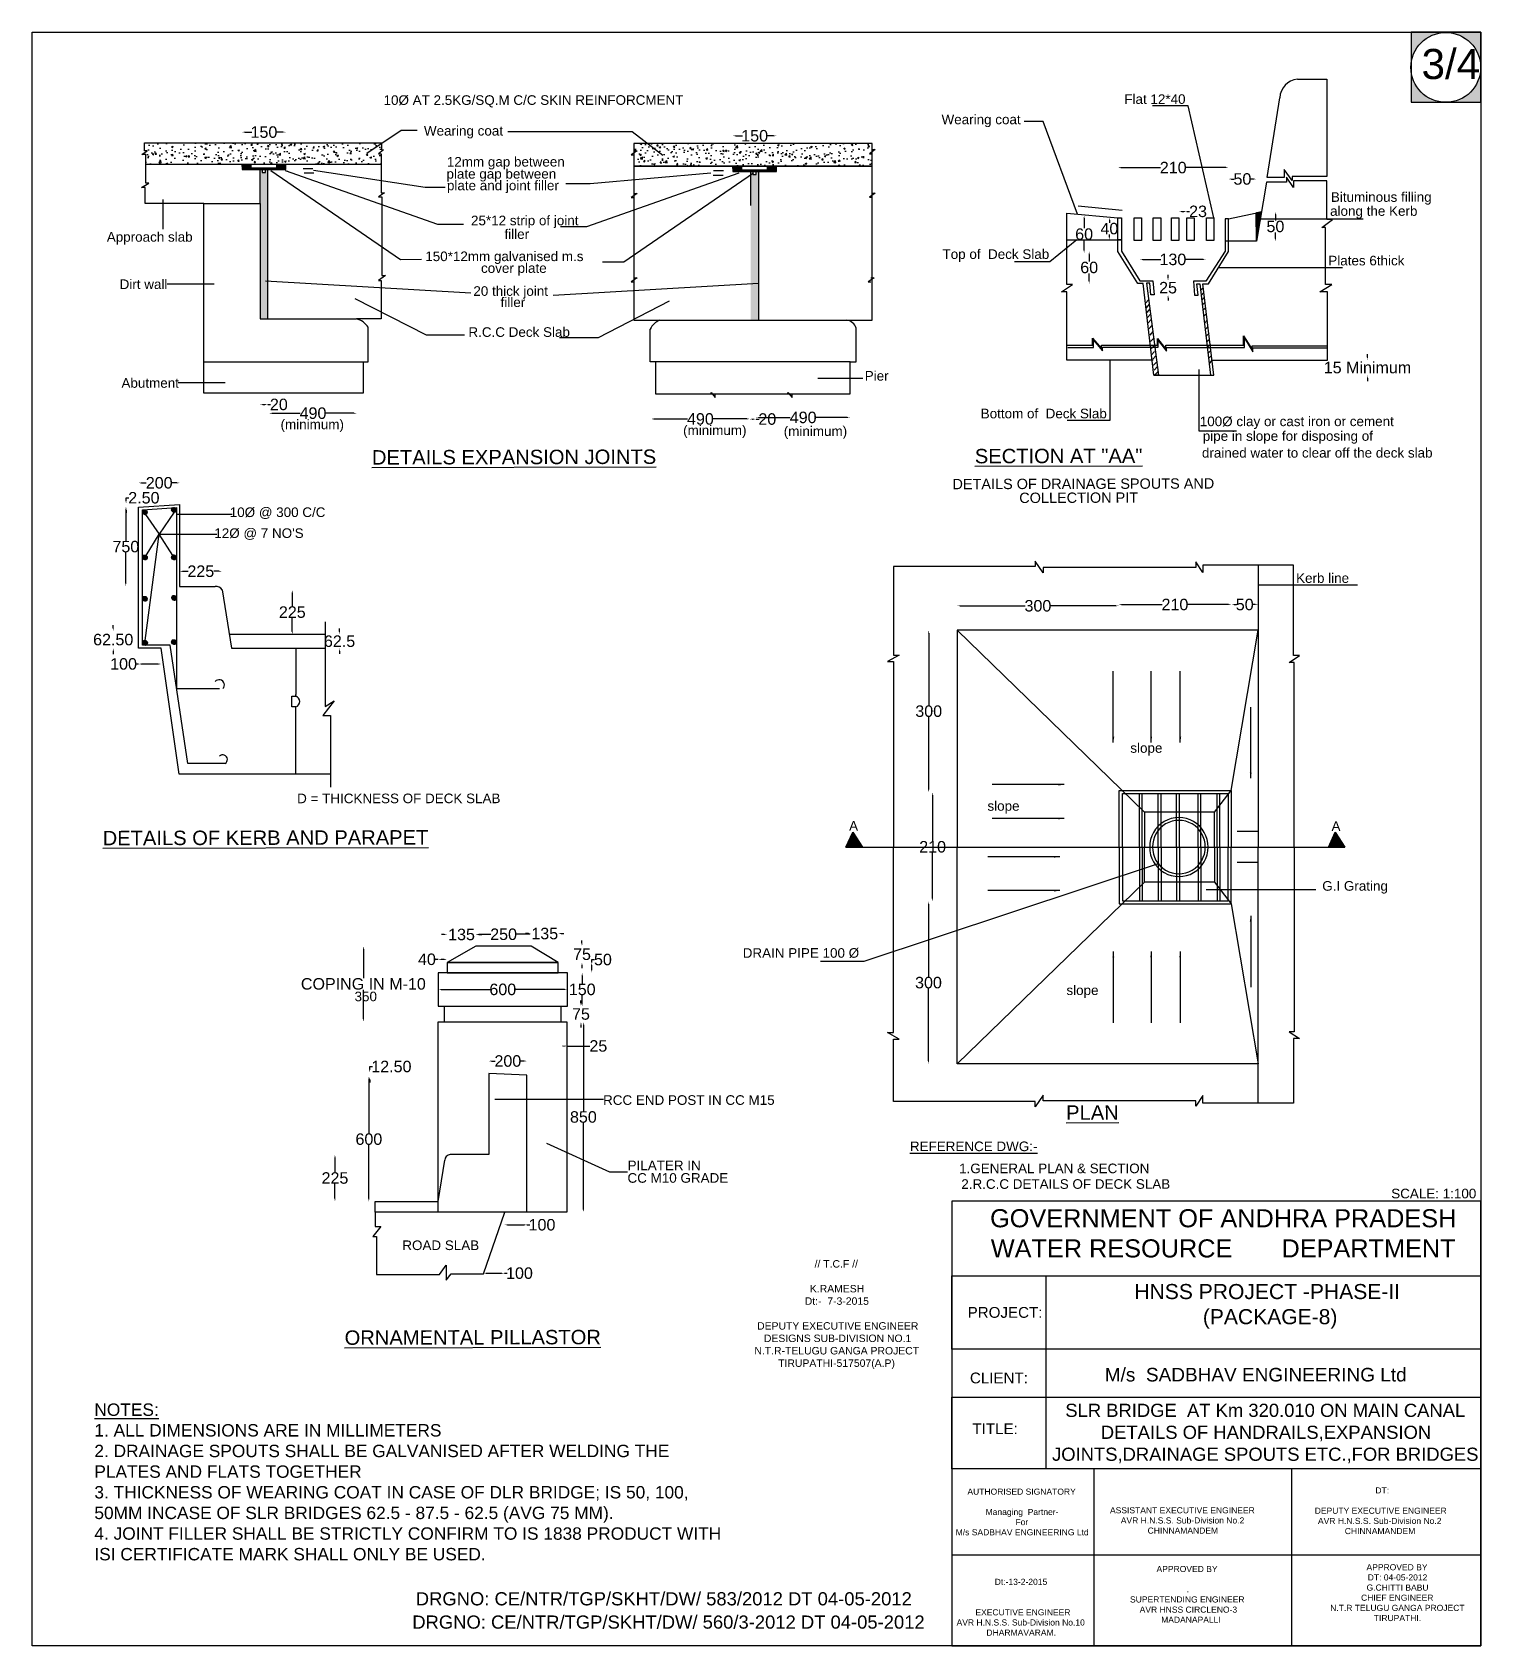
# Model space of a CAD drawing. Header units: inches. Extents: x 510436 to 523036, y -169664 to -155625.
import ezdxf

# ---------------------------------------------------------------- set-up
doc = ezdxf.new("R2010")
doc.units = ezdxf.units.IN
doc.header["$MEASUREMENT"] = 0
for name, color, linetype in [('DIMENSION', 7, 'Continuous'), ('DRAWING', 7, 'Continuous'), ('TEXT', 7, 'Continuous')]:
    doc.layers.add(name, color=color, linetype=linetype)
doc.styles.get("Standard").update_dxf_attribs({"font": 'arial.ttf'})
doc.dimstyles.new('ST100', dxfattribs={"dimtxt": 100, "dimasz": 25, "dimexe": 0, "dimexo": 300, "dimgap": 0.09, "dimtad": 0, "dimtih": 1, "dimtoh": 1, "dimdec": 0, "dimzin": 0, "dimdsep": 46, "dimtxsty": 'Standard', "dimcen": 0, "dimse1": 1, "dimse2": 1, "dimadec": 0, "dimazin": 0, "dimtfac": 1, "dimtdec": 0, "dimtofl": 0, "dimtmove": 0, "dimatfit": 3, "dimfxl": 2000, "dimtolj": 1, "dimtzin": 0, "dimarcsym": 0})
pattern_1 = [(45, (0, 0), (-0.088388347648, 0.088388347648), [])]
pattern_2 = [(50.141203, (0, 0), (143.48253, -12.196858), [15, -165]), (355.141203, (0, 0), (-28.12093, 150.36958), [12, -132]), (100.592603, (11.96, -1.02), (115.361706, 138.172632), [12.748038, -140.228422]), (46.325403, (-0.1, 40), (213.529144, -32.57767), [22.5, -247.5]), (96.776803, (17.7, 37.29), (186.45184, 195.28367), [19.12206, -210.3426]), (351.325403, (-0.1, 40), (186.45169, 195.283815), [18, -198]), (21.141203, (19.93, 30.05), (119.579495, -80.229323), [15, -165]), (326.141203, (19.93, 30.05), (48.3055, 145.149497), [12, -132]), (71.592603, (29.89, 23.36), (167.885043, 64.920042), [12.748038, -140.228422]), (37.641203, (0, 0), (2.267883, 66.584562), [0, -130.4, 0, -134, 0, -132.5]), (7.641203, (0, 0), (52.419346, 79.0117675), [0, -76.4, 0, -127.4, 0, -50.5]), (327.641203, (-44.6, -0.11), (106.77528, -4.247844), [0, -50, 0, -156, 0, -207]), (317.641203, (-64.6, -0.16), (116.587539, 20.308383), [0, -65, 0, -103.6, 0, -147])]
pattern_3 = [(45, (4268.5, -17.5), (-0.088388347648, 0.088388347648), [])]

msp = doc.modelspace()

# ---------------------------------------------------------------- texts
at = {"layer": 'DIMENSION', "insert": (510976, -167556.5), "char_height": 107.757, "width": 5482.067, "attachment_point": 1}
msp.add_mtext('{\\LNOTES: }\\P1. ALL DIMENSIONS ARE IN MILLIMETERS\\P2. DRAINAGE SPOUTS SHALL BE GALVANISED AFTER WELDING THE PLATES AND FLATS TOGETHER \\P3. THICKNESS OF WEARING COAT IN CASE OF DLR BRIDGE; IS 50, 100, 50MM INCASE OF SLR BRIDGES 62.5 - 87.5 - 62.5 (AVG 75 MM). \\P4. JOINT FILLER SHALL BE STRICTLY CONFIRM TO IS 1838 PRODUCT WITH  ISI CERTIFICATE MARK SHALL ONLY BE USED. ', dxfattribs=at)
at = {"layer": 'TEXT', "color": 7}
for s, height, p in [('10Ø AT 2.5KG/SQ.M C/C SKIN REINFORCMENT', 83.611, (513491.7, -156257.1)), ('Flat 12*40', 83.61, (519935.8, -156248.5)), ('Wearing coat', 83.611, (518345.8, -156425.5)), ('Wearing coat', 83.611, (513843, -156524)), ('plate gap between', 83.611, (514039.1, -156898.7)), ('12mm gap between', 83.611, (514042.3, -156793.7)), ('plate and joint filler', 83.611, (514043.1, -156999.8)), ('Bituminous filling ', 83.611, (521732.8, -157100.5)), ('25*12 strip of joint ', 83.611, (514252.6, -157304.5)), ('along the Kerb', 83.611, (521725.7, -157222.2)), ('Approach slab', 83.611, (511084.3, -157447.5)), ('filler', 83.61, (514543.9, -157423.2)), ('Top of  Deck Slab', 83.611, (518354.2, -157597.4)), ('150*12mm galvanised m.s', 83.611, (513854.8, -157616.5)), ('cover plate', 83.611, (514339.6, -157718.8)), ('Plates 6thick', 83.611, (521710.2, -157653.5)), ('Dirt wall', 83.61, (511196.1, -157859.1)), ('20 thick joint ', 83.611, (514273, -157918.5)), ('filler', 83.61, (514510.2, -158015.6)), ('R.C.C Deck Slab', 83.611, (514230.2, -158275.6)), ('Abutment', 83.61, (511211.8, -158718.3)), ('Pier', 83.61, (517677.6, -158656.2)), ('Bottom of  Deck Slab', 83.611, (518686.5, -158984.4)), ('(minimum)', 83.61, (512595.8, -159078.8)), ('(minimum)', 83.61, (516097.6, -159129.7)), ('(minimum)', 83.61, (516973.1, -159137.7)), ('100Ø clay or cast iron or cement', 83.611, (520592.2, -159052.6)), ('pipe in slope for disposing of ', 83.611, (520618.3, -159180.3)), ('drained water to clear off the deck slab', 83.611, (520610.8, -159326.2)), ('10Ø @ 300 C/C', 83.611, (512153.8, -159843.3)), ("12Ø @ 7 NO'S", 83.611, (512019.7, -160025.3)), ('Kerb line', 83.61, (521430, -160416.4)), ('slope', 83.61, (519987.9, -161894.5)), ('D = THICKNESS OF DECK SLAB', 83.611, (512740, -162333.5)), ('slope', 83.61, (518745.1, -162398.9)), ('A', 83.6, (517541.6, -162571.9)), ('A', 83.6, (521738.2, -162574.6)), ('G.I Grating', 83.611, (521657.6, -163094.9)), ('DRAIN PIPE 100 Ø', 83.611, (516616.3, -163678.4)), ('350', 83.61, (513239.5, -164056.5)), ('slope', 83.61, (519432.1, -164002.4)), ('RCC END POST IN CC M15', 83.611, (515401.3, -164958.4)), ('%%UREFERENCE DWG:-', 83.611, (518070.5, -165361)), ('PILATER IN', 83.61, (515614.9, -165526.9)), ('1.GENERAL PLAN & SECTION', 83.611, (518498.7, -165553.1)), ('CC M10 GRADE', 83.611, (515613.8, -165636)), ('2.R.C.C DETAILS OF DECK SLAB', 83.611, (518517.6, -165689)), ('SCALE: 1:100', 83.611, (522257.4, -165771.7)), ('ROAD SLAB', 83.61, (513655, -166221.7))]:
    msp.add_text(s, height=height, rotation=0.01749, dxfattribs=at).set_placement(p)
at = {"layer": 'TEXT'}
for s, height, p in [('%%UDETAILS EXPANSION JOINTS', 125.417, (513391, -159386.7)), ('%%USECTION AT "AA"', 125.417, (518635.4, -159375.9)), ('DETAILS OF DRAINAGE SPOUTS AND', 90, (518440.9, -159601.4)), ('COLLECTION PIT', 90, (519021.9, -159721.1)), ('%%UDETAILS OF KERB AND PARAPET', 125.417, (511048.5, -162699.5)), ('%%UPLAN', 125.42, (519429.6, -165088.3)), ('%%UORNAMENTAL PILLASTOR', 125.417, (513153.1, -167046.4))]:
    msp.add_text(s, height=height, rotation=0.1412, dxfattribs=at).set_placement(p)
at = {"layer": 'TEXT', "attachment_point": 1}
for s, insert, char_height, width in [('3/4', (522521.5, -155770), 262.17, 495.136), ('\\pi1437;// T.C.F //\\P\\pi1625.5;\\P\\pi1396.1;K.RAMESH\\P\\pi1351.7;Dt:-  7-3-2015\\P\\pi1625.5;\\P\\pi912.11; DEPUTY EXECUTIVE ENGINEER\\P\\pi996.23;DESIGNS SUB-DIVISION NO.1\\P\\pi913.46;N.T.R-TELUGU GANGA PROJECT\\P\\pi1120.3;TIRUPATHI-517507(A.P)', (515804.3, -166309.3), 64.769, 3250.948), ('PROJECT:', (518572.7, -166717), 94.24, 879.328), ('CLIENT:', (518592.7, -167287.4), 94.24, 879.328), ('\\pi208.32;M/s  SADBHAV ENGINEERING Ltd', (519557.1, -167246.7), 118.311, 3019.155), ('\\pi249.95;SLR BRIDGE  AT Km 320.010 ON MAIN CANAL \\P\\pi558.89;DETAILS OF HANDRAILS,EXPANSION \\P\\pi134.52;JOINTS,DRAINAGE SPOUTS ETC.,FOR BRIDGES\\P\\pi1960.8; ', (519172.4, -167558.8), 114.614, 3966.167), ('TITLE:', (518614.4, -167729.1), 94.24, 511.048), ('\\pi859.91;AUTHORISED SIGNATORY\\P\\pi1331;\\P\\pi1017.8;Managing  Partner-\\P\\pi1277.9;For \\P\\pi757.95;M/s SADBHAV ENGINEERING Ltd', (517710.9, -168297.1), 53.034, 2661.917), ('\\pi1253.9;  DT:\\P\\pi1331;\\P\\pi746.85; DEPUTY EXECUTIVE ENGINEER\\P\\pi795.59;AVR H.N.S.S. Sub-Division No.2\\P\\pi1029;CHINNAMANDEM', (520824.6, -168286.7), 53.034, 2661.917), ('\\pi1331;\\P\\P\\pi701.55;ASSISTANT EXECUTIVE ENGINEER\\P\\pi795.59;AVR H.N.S.S. Sub-Division No.2\\P\\pi1029;CHINNAMANDEM', (519109.4, -168282.5), 53.034, 2661.917), ('\\pi1065.7;APPROVED BY\\P\\pi1331;\\P\\pi1327.3;.  \\P\\pi834.99;SUPERTENDING ENGINEER                \\P\\pi898.31; AVR HNSS CIRCLENO-3\\P\\pi1044;   MADANAPALLI', (519150.2, -168970), 53.034, 2661.917), ('\\pi1065.7;APPROVED BY\\P\\pi1076.3;DT: 04-05-2012 \\P\\pi1066.3;G.CHITTI BABU \\P\\pi1018.4;CHIEF ENGINEER               \\P\\pi749.99;N.T.R TELUGU GANGA PROJECT\\P\\pi1129.2;TIRUPATHI.', (520976.6, -168955), 53.034, 2661.917), ('\\pi1106.7;Dt:-13-2-2015\\P\\pi1320.7; \\P\\pi1331;\\P\\pi897.1;  EXECUTIVE ENGINEER\\P\\pi774.81;AVR H.N.S.S. Sub-Division No.10\\P\\pi1034.5;DHARMAVARAM.', (517701.6, -169081.8), 53.034, 2661.917), ('\\pi247.38;DRGNO: CE/NTR/TGP/SKHT/DW/ 583/2012 DT 04-05-2012', (513524.7, -169198.7), 114.614, 4789.522), ('\\pi68.643;DRGNO: CE/NTR/TGP/SKHT/DW/ 560/3-2012 DT 04-05-2012', (513673, -169401.4), 114.614, 4574.412)]:
    msp.add_mtext(s, dxfattribs=dict(at, insert=insert, char_height=char_height, width=width))
at = {"layer": 'TEXT', "color": 7, "width": 4489.297, "attachment_point": 5}
for s, insert, char_height in [('GOVERNMENT OF ANDHRA PRADESH\\PWATER RESOURCE       DEPARTMENT', (520796, -166077), 157.416), ('HNSS PROJECT -PHASE-II\\P (PACKAGE-8)', (521178.6, -166711.7), 131.18)]:
    msp.add_mtext(s, dxfattribs=dict(at, insert=insert, char_height=char_height))

# ---------------------------------------------------------------- blocks, each defined once
blk = doc.blocks.new('*D47')
at = {"layer": 'Defpoints', "color": 0, "ltscale": 0.4, "transparency": 16777216}
for p in [(512641, -156494), (512262, -156773), (512641, -156773)]:
    blk.add_point(p, dxfattribs=at)
at = {"layer": 'DIMENSION', "color": 0, "lineweight": -2, "ltscale": 0.4, "transparency": 16777216}
for p, q in [((512286, -156494), (512346, -156494)), ((512616, -156494), (512557, -156494))]:
    blk.add_line(p, q, dxfattribs=at)
at = {"layer": 'DIMENSION', "color": 0, "ltscale": 0.4, "transparency": 16777216}
for points in [[(512286, -156489), (512286, -156498), (512262, -156494)], [(512616, -156489), (512616, -156498), (512641, -156494)]]:
    blk.add_solid(points, dxfattribs=at)
at = {"layer": 'DIMENSION', "color": 0, "ltscale": 0.4, "transparency": 16777216, "insert": (512451, -156494), "char_height": 100, "attachment_point": 5}
blk.add_mtext('\\A1;150', dxfattribs=at)
blk = doc.blocks.new('*D48')
at = {"layer": 'Defpoints', "color": 0, "ltscale": 0.4, "transparency": 16777216}
for p in [(512418, -158120), (512484, -158120), (512484, -158864)]:
    blk.add_point(p, dxfattribs=at)
at = {"layer": 'DIMENSION', "color": 0, "lineweight": -2, "ltscale": 0.4, "transparency": 16777216}
for p, q in [((512443, -158864), (512458, -158864)), ((512484, -158864), (512508, -158864))]:
    blk.add_line(p, q, dxfattribs=at)
at = {"layer": 'DIMENSION', "color": 0, "ltscale": 0.4, "transparency": 16777216}
for points in [[(512443, -158859), (512443, -158868), (512418, -158864)], [(512458, -158859), (512458, -158868), (512484, -158864)]]:
    blk.add_solid(points, dxfattribs=at)
at = {"layer": 'DIMENSION', "color": 0, "ltscale": 0.4, "transparency": 16777216, "insert": (512581, -158864), "char_height": 100, "attachment_point": 5}
blk.add_mtext('\\A1;20', dxfattribs=at)
blk = doc.blocks.new('*D49')
at = {"layer": 'Defpoints', "color": 0, "ltscale": 0.4, "transparency": 16777216}
for p in [(512496, -158864), (513258, -158864), (513258, -158940)]:
    blk.add_point(p, dxfattribs=at)
at = {"layer": 'DIMENSION', "color": 0, "lineweight": -2, "ltscale": 0.4, "transparency": 16777216}
for p, q in [((512522, -158940), (512765, -158940)), ((513234, -158940), (512990, -158940))]:
    blk.add_line(p, q, dxfattribs=at)
at = {"layer": 'DIMENSION', "color": 0, "ltscale": 0.4, "transparency": 16777216}
for points in [[(512522, -158936), (512522, -158945), (512496, -158940)], [(513234, -158936), (513234, -158945), (513258, -158940)]]:
    blk.add_solid(points, dxfattribs=at)
at = {"layer": 'DIMENSION', "color": 0, "ltscale": 0.4, "transparency": 16777216, "insert": (512878, -158940), "char_height": 100, "attachment_point": 5}
blk.add_mtext('\\A1;490', dxfattribs=at)
blk = doc.blocks.new('*D50')
at = {"layer": 'Defpoints', "color": 0, "ltscale": 0.4, "transparency": 16777216}
for p in [(516910, -156526), (516530, -156790), (516910, -156790)]:
    blk.add_point(p, dxfattribs=at)
at = {"layer": 'DIMENSION', "color": 0, "lineweight": -2, "ltscale": 0.4, "transparency": 16777216}
for p, q in [((516555, -156526), (516614, -156526)), ((516884, -156526), (516825, -156526))]:
    blk.add_line(p, q, dxfattribs=at)
at = {"layer": 'DIMENSION', "color": 0, "ltscale": 0.4, "transparency": 16777216}
for points in [[(516555, -156522), (516555, -156531), (516530, -156526)], [(516884, -156522), (516884, -156531), (516910, -156526)]]:
    blk.add_solid(points, dxfattribs=at)
at = {"layer": 'DIMENSION', "color": 0, "ltscale": 0.4, "transparency": 16777216, "insert": (516720, -156526), "char_height": 100, "attachment_point": 5}
blk.add_mtext('\\A1;150', dxfattribs=at)
blk = doc.blocks.new('*D51')
at = {"layer": 'Defpoints', "color": 0, "ltscale": 0.4, "transparency": 16777216}
for p in [(515819, -158990), (515819, -158990), (516676, -158990)]:
    blk.add_point(p, dxfattribs=at)
at = {"layer": 'DIMENSION', "color": 0, "lineweight": -2, "ltscale": 0.4, "transparency": 16777216}
for p, q in [((515844, -158990), (516135, -158990)), ((516651, -158990), (516360, -158990))]:
    blk.add_line(p, q, dxfattribs=at)
at = {"layer": 'DIMENSION', "color": 0, "ltscale": 0.4, "transparency": 16777216}
for points in [[(515844, -158985), (515844, -158994), (515819, -158990)], [(516651, -158985), (516651, -158994), (516676, -158990)]]:
    blk.add_solid(points, dxfattribs=at)
at = {"layer": 'DIMENSION', "color": 0, "ltscale": 0.4, "transparency": 16777216, "insert": (516248, -158990), "char_height": 100, "attachment_point": 5}
blk.add_mtext('\\A1;490', dxfattribs=at)
blk = doc.blocks.new('*D52')
at = {"layer": 'Defpoints', "color": 0, "ltscale": 0.4, "transparency": 16777216}
for p in [(516676, -158990), (516732, -158990), (516732, -158991)]:
    blk.add_point(p, dxfattribs=at)
at = {"layer": 'DIMENSION', "color": 0, "lineweight": -2, "ltscale": 0.4, "transparency": 16777216}
for p, q in [((516701, -158991), (516708, -158991)), ((516732, -158991), (516758, -158991))]:
    blk.add_line(p, q, dxfattribs=at)
at = {"layer": 'DIMENSION', "color": 0, "ltscale": 0.4, "transparency": 16777216}
for points in [[(516701, -158987), (516701, -158995), (516676, -158991)], [(516708, -158987), (516708, -158995), (516732, -158991)]]:
    blk.add_solid(points, dxfattribs=at)
at = {"layer": 'DIMENSION', "color": 0, "ltscale": 0.4, "transparency": 16777216, "insert": (516830, -158991), "char_height": 100, "attachment_point": 5}
blk.add_mtext('\\A1;20', dxfattribs=at)
blk = doc.blocks.new('*D53')
at = {"layer": 'Defpoints', "color": 0, "ltscale": 0.4, "transparency": 16777216}
for p in [(516732, -158991), (517551, -158977), (517551, -158991)]:
    blk.add_point(p, dxfattribs=at)
at = {"layer": 'DIMENSION', "color": 0, "lineweight": -2, "ltscale": 0.4, "transparency": 16777216}
for p, q in [((516758, -158977), (517029, -158977)), ((517526, -158977), (517254, -158977))]:
    blk.add_line(p, q, dxfattribs=at)
at = {"layer": 'DIMENSION', "color": 0, "ltscale": 0.4, "transparency": 16777216}
for points in [[(516758, -158973), (516758, -158981), (516732, -158977)], [(517526, -158973), (517526, -158981), (517551, -158977)]]:
    blk.add_solid(points, dxfattribs=at)
at = {"layer": 'DIMENSION', "color": 0, "ltscale": 0.4, "transparency": 16777216, "insert": (517142, -158977), "char_height": 100, "attachment_point": 5}
blk.add_mtext('\\A1;490', dxfattribs=at)
blk = doc.blocks.new('*D55')
at = {"layer": 'Defpoints', "color": 0, "ltscale": 0.4, "transparency": 16777216}
for p in [(519880, -157532), (519630, -157812), (520054, -157812)]:
    blk.add_point(p, dxfattribs=at)
at = {"layer": 'DIMENSION', "color": 0, "lineweight": -2, "ltscale": 0.4, "transparency": 16777216}
for p, q in [((519630, -157558), (519630, -157621)), ((519630, -157787), (519630, -157723))]:
    blk.add_line(p, q, dxfattribs=at)
at = {"layer": 'DIMENSION', "color": 0, "ltscale": 0.4, "transparency": 16777216}
for points in [[(519625, -157558), (519634, -157558), (519630, -157532)], [(519625, -157787), (519634, -157787), (519630, -157812)]]:
    blk.add_solid(points, dxfattribs=at)
at = {"layer": 'DIMENSION', "color": 0, "ltscale": 0.4, "transparency": 16777216, "insert": (519630, -157672), "char_height": 100, "attachment_point": 5}
blk.add_mtext('\\A1;60', dxfattribs=at)
blk = doc.blocks.new('*D56')
at = {"layer": 'Defpoints', "color": 0, "ltscale": 0.4, "transparency": 16777216}
for p in [(520646, -157602), (520071, -157786), (520646, -157790)]:
    blk.add_point(p, dxfattribs=at)
at = {"layer": 'DIMENSION', "color": 0, "lineweight": -2, "ltscale": 0.4, "transparency": 16777216}
for p, q in [((520096, -157602), (520253, -157602)), ((520621, -157602), (520464, -157602))]:
    blk.add_line(p, q, dxfattribs=at)
at = {"layer": 'DIMENSION', "color": 0, "ltscale": 0.4, "transparency": 16777216}
for points in [[(520096, -157598), (520096, -157606), (520071, -157602)], [(520621, -157598), (520621, -157606), (520646, -157602)]]:
    blk.add_solid(points, dxfattribs=at)
at = {"layer": 'DIMENSION', "color": 0, "ltscale": 0.4, "transparency": 16777216, "insert": (520358, -157602), "char_height": 100, "attachment_point": 5}
blk.add_mtext('\\A1;130', dxfattribs=at)
blk = doc.blocks.new('*D57')
at = {"layer": 'Defpoints', "color": 0, "ltscale": 0.4, "transparency": 16777216}
for p in [(520182, -157786), (520195, -157910), (520316, -157910)]:
    blk.add_point(p, dxfattribs=at)
at = {"layer": 'DIMENSION', "color": 0, "lineweight": -2, "ltscale": 0.4, "transparency": 16777216}
for p, q in [((520316, -157762), (520316, -157736)), ((520316, -157935), (520316, -157960))]:
    blk.add_line(p, q, dxfattribs=at)
at = {"layer": 'DIMENSION', "color": 0, "ltscale": 0.4, "transparency": 16777216}
for points in [[(520311, -157762), (520320, -157762), (520316, -157786)], [(520311, -157935), (520320, -157935), (520316, -157910)]]:
    blk.add_solid(points, dxfattribs=at)
at = {"layer": 'DIMENSION', "color": 0, "ltscale": 0.4, "transparency": 16777216, "insert": (520316, -157848), "char_height": 100, "attachment_point": 5}
blk.add_mtext('\\A1;25', dxfattribs=at)
blk = doc.blocks.new('*D58')
at = {"layer": 'Defpoints', "color": 0, "ltscale": 0.4, "transparency": 16777216}
for p in [(520410, -157239), (520480, -157184), (520480, -157239)]:
    blk.add_point(p, dxfattribs=at)
at = {"layer": 'DIMENSION', "color": 0, "lineweight": -2, "ltscale": 0.4, "transparency": 16777216}
for p, q in [((520436, -157184), (520454, -157184)), ((520480, -157184), (520504, -157184))]:
    blk.add_line(p, q, dxfattribs=at)
at = {"layer": 'DIMENSION', "color": 0, "ltscale": 0.4, "transparency": 16777216}
for points in [[(520436, -157180), (520436, -157189), (520410, -157184)], [(520454, -157180), (520454, -157189), (520480, -157184)]]:
    blk.add_solid(points, dxfattribs=at)
at = {"layer": 'DIMENSION', "color": 0, "ltscale": 0.4, "transparency": 16777216, "insert": (520577, -157184), "char_height": 100, "attachment_point": 5}
blk.add_mtext('\\A1;23', dxfattribs=at)
blk = doc.blocks.new('*D59')
at = {"layer": 'Defpoints', "color": 0, "ltscale": 0.4, "transparency": 16777216}
for p in [(519879, -156803), (519879, -157240), (520843, -157248)]:
    blk.add_point(p, dxfattribs=at)
at = {"layer": 'DIMENSION', "color": 0, "lineweight": -2, "ltscale": 0.4, "transparency": 16777216}
for p, q in [((519904, -156803), (520250, -156803)), ((520818, -156803), (520472, -156803))]:
    blk.add_line(p, q, dxfattribs=at)
at = {"layer": 'DIMENSION', "color": 0, "ltscale": 0.4, "transparency": 16777216}
for points in [[(519904, -156799), (519904, -156807), (519879, -156803)], [(520818, -156799), (520818, -156807), (520843, -156803)]]:
    blk.add_solid(points, dxfattribs=at)
at = {"layer": 'DIMENSION', "color": 0, "ltscale": 0.4, "transparency": 16777216, "insert": (520361, -156803), "char_height": 100, "attachment_point": 5}
blk.add_mtext('\\A1;210', dxfattribs=at)
blk = doc.blocks.new('*D60')
at = {"layer": 'Defpoints', "color": 0, "ltscale": 0.4, "transparency": 16777216}
for p in [(521083, -156902), (521083, -157197), (520843, -157248)]:
    blk.add_point(p, dxfattribs=at)
at = {"layer": 'DIMENSION', "color": 0, "lineweight": -2, "ltscale": 0.4, "transparency": 16777216}
for p, q in [((520868, -156902), (520891, -156902)), ((521058, -156902), (521034, -156902))]:
    blk.add_line(p, q, dxfattribs=at)
at = {"layer": 'DIMENSION', "color": 0, "ltscale": 0.4, "transparency": 16777216}
for points in [[(520868, -156898), (520868, -156907), (520843, -156902)], [(521058, -156898), (521058, -156907), (521083, -156902)]]:
    blk.add_solid(points, dxfattribs=at)
at = {"layer": 'DIMENSION', "color": 0, "ltscale": 0.4, "transparency": 16777216, "insert": (520963, -156902), "char_height": 100, "attachment_point": 5}
blk.add_mtext('\\A1;50', dxfattribs=at)
blk = doc.blocks.new('*D61')
at = {"layer": 'Defpoints', "color": 0, "ltscale": 0.4, "transparency": 16777216}
for p in [(521129, -157187), (521085, -157444), (521250, -157444)]:
    blk.add_point(p, dxfattribs=at)
at = {"layer": 'DIMENSION', "color": 0, "lineweight": -2, "ltscale": 0.4, "transparency": 16777216}
for p, q in [((521250, -157212), (521250, -157264)), ((521250, -157419), (521250, -157366))]:
    blk.add_line(p, q, dxfattribs=at)
at = {"layer": 'DIMENSION', "color": 0, "ltscale": 0.4, "transparency": 16777216}
for points in [[(521246, -157212), (521255, -157212), (521250, -157187)], [(521246, -157419), (521255, -157419), (521250, -157444)]]:
    blk.add_solid(points, dxfattribs=at)
at = {"layer": 'DIMENSION', "color": 0, "ltscale": 0.4, "transparency": 16777216, "insert": (521250, -157315), "char_height": 100, "attachment_point": 5}
blk.add_mtext('\\A1;50', dxfattribs=at)
blk = doc.blocks.new('*D62')
at = {"layer": 'Defpoints', "color": 0, "ltscale": 0.4, "transparency": 16777216}
for p in [(520714, -158477), (522051, -158477), (520714, -158610)]:
    blk.add_point(p, dxfattribs=at)
at = {"layer": 'DIMENSION', "color": 0, "lineweight": -2, "ltscale": 0.4, "transparency": 16777216}
for p, q in [((522051, -158452), (522051, -158427)), ((522051, -158635), (522051, -158660))]:
    blk.add_line(p, q, dxfattribs=at)
at = {"layer": 'DIMENSION', "color": 0, "ltscale": 0.4, "transparency": 16777216}
for points in [[(522047, -158452), (522055, -158452), (522051, -158477)], [(522047, -158635), (522055, -158635), (522051, -158610)]]:
    blk.add_solid(points, dxfattribs=at)
at = {"layer": 'DIMENSION', "color": 0, "ltscale": 0.4, "transparency": 16777216, "insert": (522051, -158543), "char_height": 100, "attachment_point": 5}
blk.add_mtext('\\A1;15 Minimum', dxfattribs=at)
blk = doc.blocks.new('*D63')
at = {"layer": 'Defpoints', "color": 0, "ltscale": 0.4, "transparency": 16777216}
for p in [(519586, -157219), (519658, -157219), (519632, -157545)]:
    blk.add_point(p, dxfattribs=at)
at = {"layer": 'DIMENSION', "color": 0, "lineweight": -2, "ltscale": 0.4, "transparency": 16777216}
for p, q in [((519586, -157244), (519586, -157331)), ((519586, -157520), (519586, -157433))]:
    blk.add_line(p, q, dxfattribs=at)
at = {"layer": 'DIMENSION', "color": 0, "ltscale": 0.4, "transparency": 16777216}
for points in [[(519581, -157244), (519590, -157244), (519586, -157219)], [(519581, -157520), (519590, -157520), (519586, -157545)]]:
    blk.add_solid(points, dxfattribs=at)
at = {"layer": 'DIMENSION', "color": 0, "ltscale": 0.4, "transparency": 16777216, "insert": (519586, -157382), "char_height": 100, "attachment_point": 5}
blk.add_mtext('\\A1;60', dxfattribs=at)
blk = doc.blocks.new('*D64')
at = {"layer": 'Defpoints', "color": 0, "ltscale": 0.4, "transparency": 16777216}
for p in [(519806, -157236), (519838, -157236), (519756, -157432)]:
    blk.add_point(p, dxfattribs=at)
at = {"layer": 'DIMENSION', "color": 0, "lineweight": -2, "ltscale": 0.4, "transparency": 16777216}
for p, q in [((519806, -157261), (519806, -157283)), ((519806, -157407), (519806, -157385))]:
    blk.add_line(p, q, dxfattribs=at)
at = {"layer": 'DIMENSION', "color": 0, "ltscale": 0.4, "transparency": 16777216}
for points in [[(519802, -157261), (519810, -157261), (519806, -157236)], [(519802, -157407), (519810, -157407), (519806, -157432)]]:
    blk.add_solid(points, dxfattribs=at)
at = {"layer": 'DIMENSION', "color": 0, "ltscale": 0.4, "transparency": 16777216, "insert": (519806, -157334), "char_height": 100, "attachment_point": 5}
blk.add_mtext('\\A1;40', dxfattribs=at)
blk = doc.blocks.new('*D65')
at = {"layer": 'Defpoints', "color": 0, "ltscale": 0.4, "transparency": 16777216}
for p in [(519886, -160616), (518482, -160828), (519886, -160828)]:
    blk.add_point(p, dxfattribs=at)
at = {"layer": 'DIMENSION', "color": 0, "lineweight": -2, "ltscale": 0.4, "transparency": 16777216}
for p, q in [((518508, -160616), (519074, -160616)), ((519861, -160616), (519295, -160616))]:
    blk.add_line(p, q, dxfattribs=at)
at = {"layer": 'DIMENSION', "color": 0, "ltscale": 0.4, "transparency": 16777216}
for points in [[(518508, -160612), (518508, -160620), (518482, -160616)], [(519861, -160612), (519861, -160620), (519886, -160616)]]:
    blk.add_solid(points, dxfattribs=at)
at = {"layer": 'DIMENSION', "color": 0, "ltscale": 0.4, "transparency": 16777216, "insert": (519184, -160616), "char_height": 100, "attachment_point": 5}
blk.add_mtext('\\A1;300', dxfattribs=at)
blk = doc.blocks.new('*D66')
at = {"layer": 'Defpoints', "color": 0, "ltscale": 0.4, "transparency": 16777216}
for p in [(520867, -160605), (520867, -160605), (519886, -160616)]:
    blk.add_point(p, dxfattribs=at)
at = {"layer": 'DIMENSION', "color": 0, "lineweight": -2, "ltscale": 0.4, "transparency": 16777216}
for p, q in [((519911, -160605), (520265, -160605)), ((520842, -160605), (520488, -160605))]:
    blk.add_line(p, q, dxfattribs=at)
at = {"layer": 'DIMENSION', "color": 0, "ltscale": 0.4, "transparency": 16777216}
for points in [[(519911, -160601), (519911, -160609), (519886, -160605)], [(520842, -160601), (520842, -160609), (520867, -160605)]]:
    blk.add_solid(points, dxfattribs=at)
at = {"layer": 'DIMENSION', "color": 0, "ltscale": 0.4, "transparency": 16777216, "insert": (520376, -160605), "char_height": 100, "attachment_point": 5}
blk.add_mtext('\\A1;210', dxfattribs=at)
blk = doc.blocks.new('*D67')
at = {"layer": 'Defpoints', "color": 0, "ltscale": 0.4, "transparency": 16777216}
for p in [(520867, -160605), (521099, -160605), (521099, -160605)]:
    blk.add_point(p, dxfattribs=at)
at = {"layer": 'DIMENSION', "color": 0, "lineweight": -2, "ltscale": 0.4, "transparency": 16777216}
for p, q in [((520892, -160605), (520911, -160605)), ((521074, -160605), (521055, -160605))]:
    blk.add_line(p, q, dxfattribs=at)
at = {"layer": 'DIMENSION', "color": 0, "ltscale": 0.4, "transparency": 16777216}
for points in [[(520892, -160601), (520892, -160609), (520867, -160605)], [(521074, -160601), (521074, -160609), (521099, -160605)]]:
    blk.add_solid(points, dxfattribs=at)
at = {"layer": 'DIMENSION', "color": 0, "ltscale": 0.4, "transparency": 16777216, "insert": (520983, -160605), "char_height": 100, "attachment_point": 5}
blk.add_mtext('\\A1;50', dxfattribs=at)
blk = doc.blocks.new('*D68')
at = {"layer": 'Defpoints', "color": 0, "ltscale": 0.4, "transparency": 16777216}
for p in [(518482, -160828), (518234, -162238), (518482, -162238)]:
    blk.add_point(p, dxfattribs=at)
at = {"layer": 'DIMENSION', "color": 0, "lineweight": -2, "ltscale": 0.4, "transparency": 16777216}
for p, q in [((518234, -160854), (518234, -161482)), ((518234, -162213), (518234, -161584))]:
    blk.add_line(p, q, dxfattribs=at)
at = {"layer": 'DIMENSION', "color": 0, "ltscale": 0.4, "transparency": 16777216}
for points in [[(518229, -160854), (518238, -160854), (518234, -160828)], [(518229, -162213), (518238, -162213), (518234, -162238)]]:
    blk.add_solid(points, dxfattribs=at)
at = {"layer": 'DIMENSION', "color": 0, "ltscale": 0.4, "transparency": 16777216, "insert": (518234, -161533), "char_height": 100, "attachment_point": 5}
blk.add_mtext('\\A1;300', dxfattribs=at)
blk = doc.blocks.new('*D69')
at = {"layer": 'Defpoints', "color": 0, "ltscale": 0.4, "transparency": 16777216}
for p in [(518234, -162238), (518212, -163188), (518268, -163188)]:
    blk.add_point(p, dxfattribs=at)
at = {"layer": 'DIMENSION', "color": 0, "lineweight": -2, "ltscale": 0.4, "transparency": 16777216}
for p, q in [((518268, -162263), (518268, -162662)), ((518268, -163163), (518268, -162764))]:
    blk.add_line(p, q, dxfattribs=at)
at = {"layer": 'DIMENSION', "color": 0, "ltscale": 0.4, "transparency": 16777216}
for points in [[(518264, -162263), (518273, -162263), (518268, -162238)], [(518264, -163163), (518273, -163163), (518268, -163188)]]:
    blk.add_solid(points, dxfattribs=at)
at = {"layer": 'DIMENSION', "color": 0, "ltscale": 0.4, "transparency": 16777216, "insert": (518268, -162713), "char_height": 100, "attachment_point": 5}
blk.add_mtext('\\A1;210', dxfattribs=at)
blk = doc.blocks.new('*D70')
at = {"layer": 'Defpoints', "color": 0, "ltscale": 0.4, "transparency": 16777216}
for p in [(518268, -163188), (518232, -164602), (518482, -164602)]:
    blk.add_point(p, dxfattribs=at)
at = {"layer": 'DIMENSION', "color": 0, "lineweight": -2, "ltscale": 0.4, "transparency": 16777216}
for p, q in [((518232, -163213), (518232, -163844)), ((518232, -164576), (518232, -163946))]:
    blk.add_line(p, q, dxfattribs=at)
at = {"layer": 'DIMENSION', "color": 0, "ltscale": 0.4, "transparency": 16777216}
for points in [[(518228, -163213), (518236, -163213), (518232, -163188)], [(518228, -164576), (518236, -164576), (518232, -164602)]]:
    blk.add_solid(points, dxfattribs=at)
at = {"layer": 'DIMENSION', "color": 0, "ltscale": 0.4, "transparency": 16777216, "insert": (518232, -163895), "char_height": 100, "attachment_point": 5}
blk.add_mtext('\\A1;300', dxfattribs=at)
blk = doc.blocks.new('*D71')
at = {"layer": 'Defpoints', "color": 0, "ltscale": 0.4, "transparency": 16777216}
for p in [(512986, -160864), (513109, -160864), (512982, -160984)]:
    blk.add_point(p, dxfattribs=at)
at = {"layer": 'DIMENSION', "color": 0, "lineweight": -2, "ltscale": 0.4, "transparency": 16777216}
for p, q in [((513109, -160839), (513109, -160814)), ((513109, -161009), (513109, -161034))]:
    blk.add_line(p, q, dxfattribs=at)
at = {"layer": 'DIMENSION', "color": 0, "ltscale": 0.4, "transparency": 16777216}
for points in [[(513105, -160839), (513113, -160839), (513109, -160864)], [(513105, -161009), (513113, -161009), (513109, -160984)]]:
    blk.add_solid(points, dxfattribs=at)
at = {"layer": 'DIMENSION', "color": 0, "ltscale": 0.4, "transparency": 16777216, "insert": (513109, -160924), "char_height": 100, "attachment_point": 5}
blk.add_mtext('\\A1;62.5', dxfattribs=at)
blk = doc.blocks.new('*D72')
at = {"layer": 'Defpoints', "color": 0, "ltscale": 0.4, "transparency": 16777216}
for p in [(512087, -160478), (512149, -160864), (512698, -160864)]:
    blk.add_point(p, dxfattribs=at)
at = {"layer": 'DIMENSION', "color": 0, "lineweight": -2, "ltscale": 0.4, "transparency": 16777216}
for p, q in [((512698, -160503), (512698, -160620)), ((512698, -160839), (512698, -160722))]:
    blk.add_line(p, q, dxfattribs=at)
at = {"layer": 'DIMENSION', "color": 0, "ltscale": 0.4, "transparency": 16777216}
for points in [[(512693, -160503), (512702, -160503), (512698, -160478)], [(512693, -160839), (512702, -160839), (512698, -160864)]]:
    blk.add_solid(points, dxfattribs=at)
at = {"layer": 'DIMENSION', "color": 0, "ltscale": 0.4, "transparency": 16777216, "insert": (512698, -160671), "char_height": 100, "attachment_point": 5}
blk.add_mtext('\\A1;225', dxfattribs=at)
blk = doc.blocks.new('*D73')
at = {"layer": 'Defpoints', "color": 0, "ltscale": 0.4, "transparency": 16777216}
for p in [(512087, -160315), (511718, -160448), (512087, -160478)]:
    blk.add_point(p, dxfattribs=at)
at = {"layer": 'DIMENSION', "color": 0, "lineweight": -2, "ltscale": 0.4, "transparency": 16777216}
for p, q in [((511743, -160315), (511791, -160315)), ((512062, -160315), (512014, -160315))]:
    blk.add_line(p, q, dxfattribs=at)
at = {"layer": 'DIMENSION', "color": 0, "ltscale": 0.4, "transparency": 16777216}
for points in [[(511743, -160311), (511743, -160319), (511718, -160315)], [(512062, -160311), (512062, -160319), (512087, -160315)]]:
    blk.add_solid(points, dxfattribs=at)
at = {"layer": 'DIMENSION', "color": 0, "ltscale": 0.4, "transparency": 16777216, "insert": (511902, -160315), "char_height": 100, "attachment_point": 5}
blk.add_mtext('\\A1;225', dxfattribs=at)
blk = doc.blocks.new('*D74')
at = {"layer": 'Defpoints', "color": 0, "ltscale": 0.4, "transparency": 16777216}
for p in [(511361, -159758), (511250, -160444), (511361, -160444)]:
    blk.add_point(p, dxfattribs=at)
at = {"layer": 'DIMENSION', "color": 0, "lineweight": -2, "ltscale": 0.4, "transparency": 16777216}
for p, q in [((511250, -159782), (511250, -160050)), ((511250, -160419), (511250, -160152))]:
    blk.add_line(p, q, dxfattribs=at)
at = {"layer": 'DIMENSION', "color": 0, "ltscale": 0.4, "transparency": 16777216}
for points in [[(511245, -159782), (511254, -159782), (511250, -159758)], [(511245, -160419), (511254, -160419), (511250, -160444)]]:
    blk.add_solid(points, dxfattribs=at)
at = {"layer": 'DIMENSION', "color": 0, "ltscale": 0.4, "transparency": 16777216, "insert": (511250, -160101), "char_height": 100, "attachment_point": 5}
blk.add_mtext('\\A1;750', dxfattribs=at)
blk = doc.blocks.new('*D75')
at = {"layer": 'Defpoints', "color": 0, "ltscale": 0.4, "transparency": 16777216}
for p in [(511250, -159758), (511252, -159726), (511252, -159726)]:
    blk.add_point(p, dxfattribs=at)
at = {"layer": 'DIMENSION', "color": 0, "lineweight": -2, "ltscale": 0.4, "transparency": 16777216}
for p, q in [((511252, -159702), (511252, -159676)), ((511252, -159676), (511276, -159676)), ((511252, -159782), (511252, -159808))]:
    blk.add_line(p, q, dxfattribs=at)
at = {"layer": 'DIMENSION', "color": 0, "ltscale": 0.4, "transparency": 16777216}
for points in [[(511247, -159702), (511256, -159702), (511252, -159726)], [(511247, -159782), (511256, -159782), (511252, -159758)]]:
    blk.add_solid(points, dxfattribs=at)
at = {"layer": 'DIMENSION', "color": 0, "ltscale": 0.4, "transparency": 16777216, "insert": (511407, -159676), "char_height": 100, "attachment_point": 5}
blk.add_mtext('\\A1;2.50', dxfattribs=at)
blk = doc.blocks.new('*D76')
at = {"layer": 'Defpoints', "color": 0, "ltscale": 0.4, "transparency": 16777216}
for p in [(511718, -159546), (511361, -159758), (511718, -159735)]:
    blk.add_point(p, dxfattribs=at)
at = {"layer": 'DIMENSION', "color": 0, "lineweight": -2, "ltscale": 0.4, "transparency": 16777216}
for p, q in [((511386, -159546), (511428, -159546)), ((511693, -159546), (511651, -159546))]:
    blk.add_line(p, q, dxfattribs=at)
at = {"layer": 'DIMENSION', "color": 0, "ltscale": 0.4, "transparency": 16777216}
for points in [[(511386, -159542), (511386, -159551), (511361, -159546)], [(511693, -159542), (511693, -159551), (511718, -159546)]]:
    blk.add_solid(points, dxfattribs=at)
at = {"layer": 'DIMENSION', "color": 0, "ltscale": 0.4, "transparency": 16777216, "insert": (511540, -159546), "char_height": 100, "attachment_point": 5}
blk.add_mtext('\\A1;200', dxfattribs=at)
blk = doc.blocks.new('*D77')
at = {"layer": 'Defpoints', "color": 0, "ltscale": 0.4, "transparency": 16777216}
for p in [(511140, -160834), (511361, -160834), (511361, -160986)]:
    blk.add_point(p, dxfattribs=at)
at = {"layer": 'DIMENSION', "color": 0, "lineweight": -2, "ltscale": 0.4, "transparency": 16777216}
for p, q in [((511140, -160810), (511140, -160784)), ((511140, -161010), (511140, -161036))]:
    blk.add_line(p, q, dxfattribs=at)
at = {"layer": 'DIMENSION', "color": 0, "ltscale": 0.4, "transparency": 16777216}
for points in [[(511136, -160810), (511145, -160810), (511140, -160834)], [(511136, -161010), (511145, -161010), (511140, -160986)]]:
    blk.add_solid(points, dxfattribs=at)
at = {"layer": 'DIMENSION', "color": 0, "ltscale": 0.4, "transparency": 16777216, "insert": (511140, -160910), "char_height": 100, "attachment_point": 5}
blk.add_mtext('\\A1;62.50', dxfattribs=at)
blk = doc.blocks.new('*D78')
at = {"layer": 'Defpoints', "color": 0, "ltscale": 0.4, "transparency": 16777216}
for p in [(511361, -160986), (511558, -160986), (511361, -161122)]:
    blk.add_point(p, dxfattribs=at)
at = {"layer": 'DIMENSION', "color": 0, "lineweight": -2, "ltscale": 0.4, "transparency": 16777216}
for p, q in [((511361, -161122), (511336, -161122)), ((511532, -161122), (511386, -161122))]:
    blk.add_line(p, q, dxfattribs=at)
at = {"layer": 'DIMENSION', "color": 0, "ltscale": 0.4, "transparency": 16777216}
for points in [[(511386, -161118), (511386, -161127), (511361, -161122)], [(511532, -161118), (511532, -161127), (511558, -161122)]]:
    blk.add_solid(points, dxfattribs=at)
at = {"layer": 'DIMENSION', "color": 0, "ltscale": 0.4, "transparency": 16777216, "insert": (511230, -161122), "char_height": 100, "attachment_point": 5}
blk.add_mtext('\\A1;100', dxfattribs=at)
blk = doc.blocks.new('*D79')
at = {"layer": 'Defpoints', "color": 0, "ltscale": 0.4, "transparency": 16777216}
for p in [(513968, -163692), (513968, -163809), (514045, -163809)]:
    blk.add_point(p, dxfattribs=at)
at = {"layer": 'DIMENSION', "color": 0, "lineweight": -2, "ltscale": 0.4, "transparency": 16777216}
for p, q in [((513968, -163692), (513943, -163692)), ((514020, -163692), (513993, -163692))]:
    blk.add_line(p, q, dxfattribs=at)
at = {"layer": 'DIMENSION', "color": 0, "ltscale": 0.4, "transparency": 16777216}
for points in [[(513993, -163688), (513993, -163697), (513968, -163692)], [(514020, -163688), (514020, -163697), (514045, -163692)]]:
    blk.add_solid(points, dxfattribs=at)
at = {"layer": 'DIMENSION', "color": 0, "ltscale": 0.4, "transparency": 16777216, "insert": (513869, -163692), "char_height": 100, "attachment_point": 5}
blk.add_mtext('\\A1;40', dxfattribs=at)
blk = doc.blocks.new('*D80')
at = {"layer": 'Defpoints', "color": 0, "ltscale": 0.4, "transparency": 16777216}
for p in [(514296, -163476), (514296, -163577), (514045, -163719)]:
    blk.add_point(p, dxfattribs=at)
at = {"layer": 'DIMENSION', "color": 0, "lineweight": -2, "ltscale": 0.4, "transparency": 16777216}
for p, q in [((514020, -163476), (513995, -163476)), ((514320, -163476), (514346, -163476))]:
    blk.add_line(p, q, dxfattribs=at)
at = {"layer": 'DIMENSION', "color": 0, "ltscale": 0.4, "transparency": 16777216}
for points in [[(514020, -163471), (514020, -163480), (514045, -163476)], [(514320, -163471), (514320, -163480), (514296, -163476)]]:
    blk.add_solid(points, dxfattribs=at)
at = {"layer": 'DIMENSION', "color": 0, "ltscale": 0.4, "transparency": 16777216, "insert": (514170, -163476), "char_height": 100, "attachment_point": 5}
blk.add_mtext('\\A1;135', dxfattribs=at)
blk = doc.blocks.new('*D81')
at = {"layer": 'Defpoints', "color": 0, "ltscale": 0.4, "transparency": 16777216}
for p in [(514777, -163474), (514296, -163577), (514777, -163577)]:
    blk.add_point(p, dxfattribs=at)
at = {"layer": 'DIMENSION', "color": 0, "lineweight": -2, "ltscale": 0.4, "transparency": 16777216}
for p, q in [((514320, -163474), (514425, -163474)), ((514752, -163474), (514647, -163474))]:
    blk.add_line(p, q, dxfattribs=at)
at = {"layer": 'DIMENSION', "color": 0, "ltscale": 0.4, "transparency": 16777216}
for points in [[(514320, -163470), (514320, -163478), (514296, -163474)], [(514752, -163470), (514752, -163478), (514777, -163474)]]:
    blk.add_solid(points, dxfattribs=at)
at = {"layer": 'DIMENSION', "color": 0, "ltscale": 0.4, "transparency": 16777216, "insert": (514536, -163474), "char_height": 100, "attachment_point": 5}
blk.add_mtext('\\A1;250', dxfattribs=at)
blk = doc.blocks.new('*D82')
at = {"layer": 'Defpoints', "color": 0, "ltscale": 0.4, "transparency": 16777216}
for p in [(515011, -163468), (514777, -163577), (515011, -163719)]:
    blk.add_point(p, dxfattribs=at)
at = {"layer": 'DIMENSION', "color": 0, "lineweight": -2, "ltscale": 0.4, "transparency": 16777216}
for p, q in [((514752, -163468), (514727, -163468)), ((515036, -163468), (515061, -163468))]:
    blk.add_line(p, q, dxfattribs=at)
at = {"layer": 'DIMENSION', "color": 0, "ltscale": 0.4, "transparency": 16777216}
for points in [[(514752, -163463), (514752, -163472), (514777, -163468)], [(515036, -163463), (515036, -163472), (515011, -163468)]]:
    blk.add_solid(points, dxfattribs=at)
at = {"layer": 'DIMENSION', "color": 0, "ltscale": 0.4, "transparency": 16777216, "insert": (514894, -163468), "char_height": 100, "attachment_point": 5}
blk.add_mtext('\\A1;135', dxfattribs=at)
blk = doc.blocks.new('*D83')
at = {"layer": 'Defpoints', "color": 0, "ltscale": 0.4, "transparency": 16777216}
for p in [(514777, -163577), (515218, -163577), (514767, -163719)]:
    blk.add_point(p, dxfattribs=at)
at = {"layer": 'DIMENSION', "color": 0, "lineweight": -2, "ltscale": 0.4, "transparency": 16777216}
for p, q in [((515218, -163552), (515218, -163527)), ((515218, -163744), (515218, -163769))]:
    blk.add_line(p, q, dxfattribs=at)
at = {"layer": 'DIMENSION', "color": 0, "ltscale": 0.4, "transparency": 16777216}
for points in [[(515213, -163552), (515222, -163552), (515218, -163577)], [(515213, -163744), (515222, -163744), (515218, -163719)]]:
    blk.add_solid(points, dxfattribs=at)
at = {"layer": 'DIMENSION', "color": 0, "ltscale": 0.4, "transparency": 16777216, "insert": (515218, -163648), "char_height": 100, "attachment_point": 5}
blk.add_mtext('\\A1;75', dxfattribs=at)
blk = doc.blocks.new('*D84')
at = {"layer": 'Defpoints', "color": 0, "ltscale": 0.4, "transparency": 16777216}
for p in [(515011, -163719), (515011, -163809), (515303, -163719)]:
    blk.add_point(p, dxfattribs=at)
at = {"layer": 'DIMENSION', "color": 0, "lineweight": -2, "ltscale": 0.4, "transparency": 16777216}
for p, q in [((515303, -163719), (515303, -163694)), ((515303, -163694), (515328, -163694)), ((515303, -163784), (515303, -163744))]:
    blk.add_line(p, q, dxfattribs=at)
at = {"layer": 'DIMENSION', "color": 0, "ltscale": 0.4, "transparency": 16777216}
for points in [[(515299, -163744), (515307, -163744), (515303, -163719)], [(515299, -163784), (515307, -163784), (515303, -163809)]]:
    blk.add_solid(points, dxfattribs=at)
at = {"layer": 'DIMENSION', "color": 0, "ltscale": 0.4, "transparency": 16777216, "insert": (515400, -163694), "char_height": 100, "attachment_point": 5}
blk.add_mtext('\\A1;50', dxfattribs=at)
blk = doc.blocks.new('*D85')
at = {"layer": 'Defpoints', "color": 0, "ltscale": 0.4, "transparency": 16777216}
for p in [(515090, -163809), (515090, -164100), (515220, -164100)]:
    blk.add_point(p, dxfattribs=at)
at = {"layer": 'DIMENSION', "color": 0, "lineweight": -2, "ltscale": 0.4, "transparency": 16777216}
for p, q in [((515220, -163834), (515220, -163903)), ((515220, -164074), (515220, -164005))]:
    blk.add_line(p, q, dxfattribs=at)
at = {"layer": 'DIMENSION', "color": 0, "ltscale": 0.4, "transparency": 16777216}
for points in [[(515215, -163834), (515224, -163834), (515220, -163809)], [(515215, -164074), (515224, -164074), (515220, -164100)]]:
    blk.add_solid(points, dxfattribs=at)
at = {"layer": 'DIMENSION', "color": 0, "ltscale": 0.4, "transparency": 16777216, "insert": (515220, -163954), "char_height": 100, "attachment_point": 5}
blk.add_mtext('\\A1;150', dxfattribs=at)
blk = doc.blocks.new('*D86')
at = {"layer": 'Defpoints', "color": 0, "ltscale": 0.4, "transparency": 16777216}
for p in [(515035, -164100), (515209, -164100), (515035, -164236)]:
    blk.add_point(p, dxfattribs=at)
at = {"layer": 'DIMENSION', "color": 0, "lineweight": -2, "ltscale": 0.4, "transparency": 16777216}
for p, q in [((515209, -164074), (515209, -164050)), ((515209, -164261), (515209, -164286))]:
    blk.add_line(p, q, dxfattribs=at)
at = {"layer": 'DIMENSION', "color": 0, "ltscale": 0.4, "transparency": 16777216}
for points in [[(515205, -164074), (515213, -164074), (515209, -164100)], [(515205, -164261), (515213, -164261), (515209, -164236)]]:
    blk.add_solid(points, dxfattribs=at)
at = {"layer": 'DIMENSION', "color": 0, "ltscale": 0.4, "transparency": 16777216, "insert": (515209, -164168), "char_height": 100, "attachment_point": 5}
blk.add_mtext('\\A1;75', dxfattribs=at)
blk = doc.blocks.new('*D87')
at = {"layer": 'Defpoints', "color": 0, "ltscale": 0.4, "transparency": 16777216}
for p in [(515088, -164236), (515088, -165892), (515230, -165892)]:
    blk.add_point(p, dxfattribs=at)
at = {"layer": 'DIMENSION', "color": 0, "lineweight": -2, "ltscale": 0.4, "transparency": 16777216}
for p, q in [((515230, -164261), (515230, -165013)), ((515230, -165868), (515230, -165115))]:
    blk.add_line(p, q, dxfattribs=at)
at = {"layer": 'DIMENSION', "color": 0, "ltscale": 0.4, "transparency": 16777216}
for points in [[(515226, -164261), (515234, -164261), (515230, -164236)], [(515226, -165868), (515234, -165868), (515230, -165892)]]:
    blk.add_solid(points, dxfattribs=at)
at = {"layer": 'DIMENSION', "color": 0, "ltscale": 0.4, "transparency": 16777216, "insert": (515230, -165064), "char_height": 100, "attachment_point": 5}
blk.add_mtext('\\A1;850', dxfattribs=at)
blk = doc.blocks.new('*D88')
at = {"layer": 'Defpoints', "color": 0, "ltscale": 0.4, "transparency": 16777216}
for p in [(515035, -164236), (515088, -164236), (515088, -164446)]:
    blk.add_point(p, dxfattribs=at)
at = {"layer": 'DIMENSION', "color": 0, "lineweight": -2, "ltscale": 0.4, "transparency": 16777216}
for p, q in [((515060, -164446), (515062, -164446)), ((515088, -164446), (515287, -164446))]:
    blk.add_line(p, q, dxfattribs=at)
at = {"layer": 'DIMENSION', "color": 0, "ltscale": 0.4, "transparency": 16777216}
for points in [[(515060, -164442), (515060, -164450), (515035, -164446)], [(515062, -164442), (515062, -164450), (515088, -164446)]]:
    blk.add_solid(points, dxfattribs=at)
at = {"layer": 'DIMENSION', "color": 0, "ltscale": 0.4, "transparency": 16777216, "insert": (515360, -164446), "char_height": 100, "attachment_point": 5}
blk.add_mtext('\\A1;25', dxfattribs=at)
blk = doc.blocks.new('*D89')
at = {"layer": 'Defpoints', "color": 0, "ltscale": 0.4, "transparency": 16777216}
for p in [(514739, -164577), (514406, -164686), (514739, -164701)]:
    blk.add_point(p, dxfattribs=at)
at = {"layer": 'DIMENSION', "color": 0, "lineweight": -2, "ltscale": 0.4, "transparency": 16777216}
for p, q in [((514432, -164577), (514462, -164577)), ((514714, -164577), (514684, -164577))]:
    blk.add_line(p, q, dxfattribs=at)
at = {"layer": 'DIMENSION', "color": 0, "ltscale": 0.4, "transparency": 16777216}
for points in [[(514432, -164573), (514432, -164581), (514406, -164577)], [(514714, -164573), (514714, -164581), (514739, -164577)]]:
    blk.add_solid(points, dxfattribs=at)
at = {"layer": 'DIMENSION', "color": 0, "ltscale": 0.4, "transparency": 16777216, "insert": (514573, -164577), "char_height": 100, "attachment_point": 5}
blk.add_mtext('\\A1;200', dxfattribs=at)
blk = doc.blocks.new('*D90')
at = {"layer": 'Defpoints', "color": 0, "ltscale": 0.4, "transparency": 16777216}
for p in [(513325, -164715), (513364, -164715), (513420, -165800)]:
    blk.add_point(p, dxfattribs=at)
at = {"layer": 'DIMENSION', "color": 0, "lineweight": -2, "ltscale": 0.4, "transparency": 16777216}
for p, q in [((513364, -164740), (513364, -165206)), ((513364, -165774), (513364, -165308))]:
    blk.add_line(p, q, dxfattribs=at)
at = {"layer": 'DIMENSION', "color": 0, "ltscale": 0.4, "transparency": 16777216}
for points in [[(513359, -164740), (513368, -164740), (513364, -164715)], [(513359, -165774), (513368, -165774), (513364, -165800)]]:
    blk.add_solid(points, dxfattribs=at)
at = {"layer": 'DIMENSION', "color": 0, "ltscale": 0.4, "transparency": 16777216, "insert": (513364, -165257), "char_height": 100, "attachment_point": 5}
blk.add_mtext('\\A1;600', dxfattribs=at)
blk = doc.blocks.new('*D91')
at = {"layer": 'Defpoints', "color": 0, "ltscale": 0.4, "transparency": 16777216}
for p in [(513069, -165391), (514071, -165391), (513420, -165800)]:
    blk.add_point(p, dxfattribs=at)
at = {"layer": 'DIMENSION', "color": 0, "lineweight": -2, "ltscale": 0.4, "transparency": 16777216}
for p, q in [((513069, -165416), (513069, -165544)), ((513069, -165774), (513069, -165646))]:
    blk.add_line(p, q, dxfattribs=at)
at = {"layer": 'DIMENSION', "color": 0, "ltscale": 0.4, "transparency": 16777216}
for points in [[(513065, -165416), (513073, -165416), (513069, -165391)], [(513065, -165774), (513073, -165774), (513069, -165800)]]:
    blk.add_solid(points, dxfattribs=at)
at = {"layer": 'DIMENSION', "color": 0, "ltscale": 0.4, "transparency": 16777216, "insert": (513069, -165595), "char_height": 100, "attachment_point": 5}
blk.add_mtext('\\A1;225', dxfattribs=at)
blk = doc.blocks.new('*D92')
at = {"layer": 'Defpoints', "color": 0, "ltscale": 0.4, "transparency": 16777216}
for p in [(513364, -164675), (513372, -164675), (513364, -164715)]:
    blk.add_point(p, dxfattribs=at)
at = {"layer": 'DIMENSION', "color": 0, "lineweight": -2, "ltscale": 0.4, "transparency": 16777216}
for p, q in [((513372, -164650), (513372, -164625)), ((513372, -164625), (513396, -164625)), ((513372, -164740), (513372, -164765))]:
    blk.add_line(p, q, dxfattribs=at)
at = {"layer": 'DIMENSION', "color": 0, "ltscale": 0.4, "transparency": 16777216}
for points in [[(513367, -164650), (513376, -164650), (513372, -164675)], [(513367, -164740), (513376, -164740), (513372, -164715)]]:
    blk.add_solid(points, dxfattribs=at)
at = {"layer": 'DIMENSION', "color": 0, "ltscale": 0.4, "transparency": 16777216, "insert": (513560, -164625), "char_height": 100, "attachment_point": 5}
blk.add_mtext('\\A1;12.50', dxfattribs=at)
blk = doc.blocks.new('*D93')
at = {"layer": 'Defpoints', "color": 0, "ltscale": 0.4, "transparency": 16777216}
for p in [(514546, -165892), (514739, -165892), (514739, -166002)]:
    blk.add_point(p, dxfattribs=at)
at = {"layer": 'DIMENSION', "color": 0, "lineweight": -2, "ltscale": 0.4, "transparency": 16777216}
for p, q in [((514570, -166002), (514714, -166002)), ((514739, -166002), (514764, -166002))]:
    blk.add_line(p, q, dxfattribs=at)
at = {"layer": 'DIMENSION', "color": 0, "ltscale": 0.4, "transparency": 16777216}
for points in [[(514570, -165998), (514570, -166007), (514546, -166002)], [(514714, -165998), (514714, -166007), (514739, -166002)]]:
    blk.add_solid(points, dxfattribs=at)
at = {"layer": 'DIMENSION', "color": 0, "ltscale": 0.4, "transparency": 16777216, "insert": (514870, -166002), "char_height": 100, "attachment_point": 5}
blk.add_mtext('\\A1;100', dxfattribs=at)
blk = doc.blocks.new('*D94')
at = {"layer": 'Defpoints', "color": 0, "ltscale": 0.4, "transparency": 16777216}
for p in [(514360, -166428), (514544, -166423), (514544, -166423)]:
    blk.add_point(p, dxfattribs=at)
at = {"layer": 'DIMENSION', "color": 0, "lineweight": -2, "ltscale": 0.4, "transparency": 16777216}
for p, q in [((514385, -166423), (514518, -166423)), ((514544, -166423), (514568, -166423))]:
    blk.add_line(p, q, dxfattribs=at)
at = {"layer": 'DIMENSION', "color": 0, "ltscale": 0.4, "transparency": 16777216}
for points in [[(514385, -166419), (514385, -166427), (514360, -166423)], [(514518, -166419), (514518, -166427), (514544, -166423)]]:
    blk.add_solid(points, dxfattribs=at)
at = {"layer": 'DIMENSION', "color": 0, "ltscale": 0.4, "transparency": 16777216, "insert": (514674, -166423), "char_height": 100, "attachment_point": 5}
blk.add_mtext('\\A1;100', dxfattribs=at)
blk = doc.blocks.new('*D95')
at = {"layer": 'Defpoints', "color": 0, "ltscale": 0.4, "transparency": 16777216}
for p in [(513316, -163577), (513974, -163577), (513966, -164236)]:
    blk.add_point(p, dxfattribs=at)
at = {"layer": 'DIMENSION', "color": 0, "lineweight": -2, "ltscale": 0.4, "transparency": 16777216}
for p, q in [((513316, -163602), (513316, -163855)), ((513316, -164211), (513316, -163958))]:
    blk.add_line(p, q, dxfattribs=at)
at = {"layer": 'DIMENSION', "color": 0, "ltscale": 0.4, "transparency": 16777216}
for points in [[(513312, -163602), (513321, -163602), (513316, -163577)], [(513312, -164211), (513321, -164211), (513316, -164236)]]:
    blk.add_solid(points, dxfattribs=at)
at = {"layer": 'DIMENSION', "color": 0, "ltscale": 0.4, "transparency": 16777216, "insert": (513316, -163906), "char_height": 100, "attachment_point": 5}
blk.add_mtext('\\A1;COPING IN M-10 ', dxfattribs=at)
blk = doc.blocks.new('*D96')
at = {"layer": 'Defpoints', "color": 0, "ltscale": 0.4, "transparency": 16777216}
for p in [(513968, -163920), (515090, -163954), (515090, -163954)]:
    blk.add_point(p, dxfattribs=at)
at = {"layer": 'DIMENSION', "color": 0, "lineweight": -2, "ltscale": 0.4, "transparency": 16777216}
for p, q in [((513993, -163954), (514419, -163954)), ((515066, -163954), (514640, -163954))]:
    blk.add_line(p, q, dxfattribs=at)
at = {"layer": 'DIMENSION', "color": 0, "ltscale": 0.4, "transparency": 16777216}
for points in [[(513993, -163950), (513993, -163958), (513968, -163954)], [(515066, -163950), (515066, -163958), (515090, -163954)]]:
    blk.add_solid(points, dxfattribs=at)
at = {"layer": 'DIMENSION', "color": 0, "ltscale": 0.4, "transparency": 16777216, "insert": (514529, -163954), "char_height": 100, "attachment_point": 5}
blk.add_mtext('\\A1;600', dxfattribs=at)

# ---------------------------------------------------------------- dimensions: what is measured, and where the dimension line sits
at = {"layer": 'DIMENSION', "ltscale": 0.4}
for base, p1, p2, text, picture, middle in [((512641, -156493.5), (512261.5, -156773), (512641, -156773), '150', '*D47', (512451.2, -156493.5)), ((516909.5, -156526.5), (516530, -156790.5), (516909.5, -156790.5), '150', '*D50', (516719.8, -156526.5)), ((519879, -156803), (520843, -157248), (519879, -157239.5), '210', '*D59', (520361, -156803)), ((521082.8, -156902.5), (520843, -157248), (521082.8, -157196.5), '50', '*D60', (520962.9, -156902.5)), ((520479.5, -157184.5), (520410.5, -157239), (520479.5, -157239), '23', '*D58', (520577.1, -157184.5)), ((520646, -157602), (520071, -157786.5), (520646, -157790), '130', '*D56', (520358.5, -157602)), ((512483.5, -158863.5), (512418, -158119.5), (512483.5, -158119.5), '20', '*D48', (512580.9, -158863.5)), ((513258.5, -158940.5), (512496.5, -158863.5), (513258.5, -158863.5), '490', '*D49', (512877.5, -158940.5)), ((515819, -158989.5), (516676, -158989.5), (515819, -158989.5), '490', '*D51', (516247.5, -158989.5)), ((516732.5, -158991), (516676, -158989.5), (516732.5, -158989.5), '20', '*D52', (516829.9, -158991)), ((517551, -158977), (516732.5, -158991), (517551, -158991), '490', '*D53', (517141.8, -158977)), ((511718, -159546.5), (511361, -159757.5), (511718, -159735), '200', '*D76', (511539.5, -159546.5)), ((512087, -160315), (511718, -160447.5), (512087, -160478), '225', '*D73', (511902.5, -160315)), ((519886, -160616), (518482.5, -160828.5), (519886, -160828.5), '300', '*D65', (519184.2, -160616)), ((520867, -160605), (519886, -160616), (520867, -160605), '210', '*D66', (520376.5, -160605)), ((521099, -160605), (520867, -160605), (521099, -160605), '50', '*D67', (520983, -160605)), ((511361, -161122.5), (511557.5, -160985.5), (511361, -160985.5), '100', '*D78', (511230.3, -161122.5)), ((514295.5, -163475.5), (514045, -163719), (514295.5, -163577), '135', '*D80', (514170.2, -163475.5)), ((514777, -163474), (514295.5, -163577), (514777, -163577), '250', '*D81', (514536.2, -163474)), ((515011, -163467.5), (514777, -163577), (515011, -163719), '135', '*D82', (514894, -163467.5)), ((513968, -163692.5), (514045, -163809), (513968, -163809), '40', '*D79', (513869.4, -163692.5)), ((515090.5, -163954.2), (513968, -163920.5), (515090.5, -163954.2), '600', '*D96', (514529.2, -163954.2)), ((514739, -164577), (514406.5, -164686), (514739, -164701), '200', '*D89', (514572.8, -164577)), ((514739, -166002.5), (514545.5, -165892.5), (514739, -165892.5), '100', '*D93', (514869.7, -166002.5)), ((514543.5, -166423), (514360, -166428), (514543.5, -166423), '100', '*D94', (514674.2, -166423))]:
    dim = msp.add_linear_dim(base=base, p1=p1, p2=p2, text=text, dimstyle='ST100', dxfattribs=at)
    dim.commit()
    dim.dimension.update_dxf_attribs({"geometry": picture, "text_midpoint": middle})
for base, p1, p2, text, picture, middle in [((519585.5, -157219.2), (519631.6, -157545), (519658, -157219.2), '60', '*D63', (519585.5, -157382.1)), ((519806, -157235.7), (519756, -157432), (519837.6, -157235.7), '40', '*D64', (519806, -157333.9)), ((521250.5, -157444), (521129.4, -157186.5), (521085, -157444), '50', '*D61', (521250.5, -157315.3)), ((519629.5, -157812), (519879.5, -157532.5), (520054.5, -157812), '60', '*D55', (519629.5, -157672.2)), ((520315.5, -157910), (520182.5, -157786.5), (520195, -157910), '25', '*D57', (520315.5, -157848.2)), ((522051, -158477), (520714, -158610), (520714, -158477), '15 Minimum', '*D62', (522051, -158543.5)), ((511251.5, -159726.5), (511249.5, -159757.5), (511252, -159726.5), '2.50', '*D75', (511407.1, -159676.5)), ((511249.5, -160444), (511361, -159757.5), (511361, -160444), '750', '*D74', (511249.5, -160100.7)), ((512697.5, -160863.7), (512087, -160478), (512148.7, -160863.7), '225', '*D72', (512697.5, -160670.9)), ((511140.5, -160834.5), (511361, -160985.5), (511361, -160834.5), '62.50', '*D77', (511140.5, -160910)), ((513109, -160863.7), (512981.5, -160984), (512986.5, -160863.7), '62.5', '*D71', (513109, -160923.9)), ((518233.5, -162238), (518482.5, -160828.5), (518482.5, -162238), '300', '*D68', (518233.5, -161533.2)), ((518268.5, -163188), (518233.5, -162238), (518212.5, -163188), '210', '*D69', (518268.5, -162713)), ((518232, -164601.5), (518268.5, -163188), (518482.5, -164601.5), '300', '*D70', (518232, -163894.7)), ((515217.5, -163577), (514767, -163719), (514777, -163577), '75', '*D83', (515217.5, -163648)), ((513316.5, -163577), (513966, -164236), (513974, -163577), 'COPING IN M-10 ', '*D95', (513316.5, -163906.5)), ((515303, -163719), (515011, -163809), (515011, -163719), '50', '*D84', (515399.5, -163694)), ((515219.5, -164099.5), (515090.5, -163809), (515090.5, -164099.5), '150', '*D85', (515219.5, -163954.2)), ((515209, -164099.5), (515035, -164236), (515035, -164099.5), '75', '*D86', (515209, -164167.7)), ((515230, -165892.5), (515087.5, -164236), (515087.5, -165892.5), '850', '*D87', (515230, -165064.2)), ((513371.5, -164675), (513363.5, -164715), (513364, -164675), '12.50', '*D92', (513560.4, -164625)), ((513363.5, -164715), (513420, -165799.5), (513325, -164715), '600', '*D90', (513363.5, -165257.2)), ((513069, -165391), (513420, -165799.5), (514071, -165391), '225', '*D91', (513069, -165595.2))]:
    dim = msp.add_linear_dim(base=base, p1=p1, p2=p2, angle=90, text=text, dimstyle='ST100', dxfattribs=at)
    dim.commit()
    dim.dimension.update_dxf_attribs({"geometry": picture, "text_midpoint": middle})
dim = msp.add_linear_dim(base=(515087.5, -164446), p1=(515035, -164236), p2=(515087.5, -164236), text='25', dimstyle='ST100', dxfattribs=at)
dim.commit()
dim.dimension.update_dxf_attribs({"geometry": '*D88', "text_midpoint": (515360, -164446), "dimtype": 160})

# ---------------------------------------------------------------- hatches: boundary and pattern name
at = {"layer": 'DRAWING', "ltscale": 0.4}
h = msp.add_hatch(dxfattribs=at)
h.set_pattern_fill('AR-CONC', color=256, scale=20, angle=0.1412, style=0)
h.set_pattern_definition(pattern_2)
h.paths.add_polyline_path([(513474, -156588.5), (511413, -156588.5), (511413, -156656), (511436.5, -156656), (511388, -156688), (511423, -156688), (511423, -156773), (513471, -156773), (513471, -156684), (513448, -156684), (513492.5, -156647), (513474, -156647)])
h = msp.add_hatch(dxfattribs=at)
h.set_pattern_fill('AR-CONC', color=256, scale=20, angle=0.1412, style=0)
h.set_pattern_definition(pattern_2)
h.paths.add_polyline_path([(517741, -156682), (517718, -156682), (517741, -156666.1), (517741, -156593), (515668, -156593), (515668, -156657), (515696.5, -156657), (515668, -156676.6), (515668, -156790.5), (517741, -156790.5)])
h = msp.add_hatch(dxfattribs=at)
h.set_pattern_fill('ANSI31', color=256, style=0)
h.set_pattern_definition(pattern_1)
h.paths.add_polyline_path([(512341, -156773), (512261.5, -156773), (512261.5, -156818.5), (512641, -156818.5), (512641, -156773), (512561, -156773), (512561, -156808), (512341, -156808)])
h = msp.add_hatch(dxfattribs=at)
h.set_pattern_fill('ANSI31', color=256, style=0)
h.set_pattern_definition(pattern_1)
h.paths.add_polyline_path([(512483.5, -156818.5), (512464, -156818.5), (512464, -156844.5), (512437, -156844.5), (512437, -156818.5), (512418, -156818.5), (512418, -157114.5), (512418, -158119.5), (512483.5, -158119.5)])
h = msp.add_hatch(dxfattribs=at)
h.set_pattern_fill('ANSI31', color=256, style=0)
h.set_pattern_definition(pattern_3)
h.paths.add_polyline_path([(516609.5, -156790.5), (516530, -156790.5), (516530, -156836), (516909.5, -156836), (516909.5, -156790.5), (516829.5, -156790.5), (516829.5, -156825.5), (516609.5, -156825.5)])
h = msp.add_hatch(dxfattribs=at)
h.set_pattern_fill('ANSI31', color=256, style=0)
h.set_pattern_definition(pattern_3)
h.paths.add_polyline_path([(516686.5, -158129.5), (516752, -158129.5), (516752, -156836), (516732.5, -156836), (516732.5, -156862), (516705.5, -156862), (516705.5, -156836), (516686.5, -156836)])
h = msp.add_hatch(dxfattribs=at)
h.set_pattern_fill('ANSI31', color=256, style=0)
h.set_pattern_definition(pattern_1)
h.paths.add_polyline_path([(521128.5, -157186.8), (521082.8, -157196.5), (521085, -157444)])
h = msp.add_hatch(dxfattribs=at)
h.set_pattern_fill('ANSI31', color=256, style=0)
h.set_pattern_definition([(45, (254.92788, 19.04307), (-0.088388347648, 0.088388347648), [])])
h.paths.add_polyline_path([(511648.4, -159781.5, 1), (511689.4, -159781.5, 1)])
h = msp.add_hatch(dxfattribs=at)
h.set_pattern_fill('ANSI31', color=256, style=0)
h.set_pattern_definition(pattern_1)
h.paths.add_polyline_path([(511393.5, -159800.5, 1), (511434.5, -159800.5, 1)])
h = msp.add_hatch(dxfattribs=at)
h.set_pattern_fill('ANSI31', color=256, style=0)
h.set_pattern_definition([(45, (1.5, -394.5), (-0.088388347648, 0.088388347648), [])])
h.paths.add_polyline_path([(511395, -160195, 1), (511436, -160195, 1)])
h = msp.add_hatch(dxfattribs=at)
h.set_pattern_fill('ANSI31', color=256, style=0)
h.set_pattern_definition([(45, (254.5, -393.5), (-0.088388347648, 0.088388347648), [])])
h.paths.add_polyline_path([(511648, -160194, 1), (511689, -160194, 1)])
h = msp.add_hatch(dxfattribs=at)
h.set_pattern_fill('ANSI31', color=256, style=0)
h.set_pattern_definition([(45, (1, -754), (-0.088388347648, 0.088388347648), [])])
h.paths.add_polyline_path([(511394.5, -160554.5, 1), (511435.5, -160554.5, 1)])
h = msp.add_hatch(dxfattribs=at)
h.set_pattern_fill('ANSI31', color=256, style=0)
h.set_pattern_definition([(45, (256.5, -746.5), (-0.088388347648, 0.088388347648), [])])
h.paths.add_polyline_path([(511650, -160547, 1), (511691, -160547, 1)])
h = msp.add_hatch(dxfattribs=at)
h.set_pattern_fill('ANSI31', color=256, style=0)
h.set_pattern_definition([(45, (2.5, -1137), (-0.088388347648, 0.088388347648), [])])
h.paths.add_polyline_path([(511396, -160937.5, 1), (511437, -160937.5, 1)])
h = msp.add_hatch(dxfattribs=at)
h.set_pattern_fill('ANSI31', color=256, style=0)
h.set_pattern_definition([(45, (254.5, -1130.5), (-0.088388347648, 0.088388347648), [])])
h.paths.add_polyline_path([(511648, -160931, 1), (511689, -160931, 1)])
h = msp.add_hatch(dxfattribs=at)
h.set_pattern_fill('ANSI31', color=256, style=0)
h.set_pattern_definition([(45, (-4197, 0), (-0.088388347648, 0.088388347648), [])])
h.paths.add_polyline_path([(517573.5, -162586), (517514, -162715), (517658, -162715)])
h = msp.add_hatch(dxfattribs=at)
h.set_pattern_fill('ANSI31', color=256, style=0)
h.set_pattern_definition(pattern_1)
h.paths.add_polyline_path([(521770.5, -162586), (521711, -162715), (521855, -162715)])
at = {"layer": 'TEXT', "ltscale": 0.4}
h = msp.add_hatch(dxfattribs=at)
h.set_pattern_fill('AR-SAND', color=256, scale=0.524347, style=0)
h.set_pattern_definition([(37.5, (338400.89796, -73382.6597), (-0.0330303727, 1.010324089), [0, -0.797007303, 0, -0.8913897468, 0, -0.8520637285]), (7.5, (338400.898, -73382.6597), (0.9279769466, 1.4797835685), [0, -0.429964466, 0, -0.7183552665, 0, -0.2752821277]), (327.5, (338400.253, -73382.6597), (1.632890662, 0.0029673072), [0, -0.262173455, 0, -0.9438244377, 0, -1.232215238]), (317.5, (338400.253, -73382.6597), (1.576253196, 0.46020647), [0, -0.1310867275, 0, -0.6187293536, 0, -0.7078683283])])
h.paths.add_polyline_path([(522429.6, -155625), (522429.6, -155900.8, -0.9520527), (523036, -155930.6), (523036, -155625)])
h.paths.add_polyline_path([(522718, -156234.2, -0.3725087), (522429.6, -155960.4), (522429.6, -156234.2)])
h.paths.add_polyline_path([(522746.1, -156234.2), (523036, -156234.2), (523036, -155930.6, -0.4007378)])

# ---------------------------------------------------------------- linework, layer by layer
at = {"layer": 'DRAWING', "ltscale": 0.4}
for p, q in [((521099, -160828.5), (518482.5, -160828.5)), ((519892, -162715), (519892, -162221.5)), ((519892, -162221.5), (520866.5, -162221.5)), ((519919, -162715), (519919, -162248.5)), ((519919, -162248.5), (520839.5, -162248.5)), ((520839.5, -162248.5), (520839.5, -162715)), ((520866.5, -162221.5), (520866.5, -162715)), ((520720, -162410), (520112.5, -162410)), ((520112.5, -162410), (520112.5, -162715)), ((520720, -162715), (520720, -162410)), ((517928, -164329), (517928, -162715)), ((519892, -162715), (519892, -163208.5)), ((519919, -162715), (519919, -163181.5)), ((520112.5, -163020), (520112.5, -162715)), ((520720, -162715), (520720, -163020)), ((520839.5, -163181.5), (520839.5, -162715)), ((520866.5, -163208.5), (520866.5, -162715)), ((521412.5, -162715), (521412.5, -164322)), ((520720, -163020), (520112.5, -163020)), ((519892, -163208.5), (520866.5, -163208.5)), ((519919, -163181.5), (520839.5, -163181.5)), ((517977.5, -164385.5), (517876, -164329)), ((517876, -164329), (517928, -164329)), ((517928.5, -164929.5), (517928.5, -164385.5)), ((517928.5, -164385.5), (517977.5, -164385.5)), ((521412.5, -164322), (521369.5, -164322)), ((521369.5, -164322), (521461, -164381.5)), ((521461, -164381.5), (521408, -164381.5)), ((521408, -164381.5), (521408, -164942.5)), ((521099, -164601.5), (518482.5, -164601.5)), ((519161, -164929.5), (517928.5, -164929.5)), ((519230.5, -164875), (519161, -164976)), ((519161, -164976), (519161, -164929.5)), ((519230.5, -164922), (519230.5, -164875)), ((520556.5, -164922), (519230.5, -164922)), ((520618, -164877), (520556.5, -164969.5)), ((520556.5, -164969.5), (520556.5, -164922)), ((520618, -164942.5), (520618, -164877)), ((521408, -164942.5), (520618, -164942.5))]:
    msp.add_line(p, q, dxfattribs=at)
for points in [[(510436, -155625), (523036, -155625), (523036, -169664.5), (510436, -169664.5)], [(515668, -156790.5), (517741, -156790.5), (517741, -156593), (515668, -156593)], [(515668, -158129.5), (517741, -158129.5), (517741, -156790.5), (515668, -156790.5)], [(519912.5, -157432), (519879, -157432), (519879, -157239.5), (519912.5, -157239.5)], [(520085.5, -157438), (520021.5, -157438), (520021.5, -157239), (520085.5, -157239)], [(520252, -157438), (520188, -157438), (520188, -157239), (520252, -157239)], [(520410.5, -157438), (520346.5, -157438), (520346.5, -157239), (520410.5, -157239)], [(520543.5, -157438), (520479.5, -157438), (520479.5, -157239), (520543.5, -157239)], [(520714, -157438), (520650, -157438), (520650, -157239), (520714, -157239)], [(511927, -158492.5), (513315, -158492.5), (513315, -158766.5), (511927, -158766.5)], [(517551, -158492.5), (515858.5, -158492.5), (515858.5, -158770.5), (517551, -158770.5)], [(517658, -162715), (517514, -162715), (517573.5, -162586), (517573.5, -162586)], [(521855, -162715), (521711, -162715), (521770.5, -162586), (521770.5, -162586)], [(514045, -163719), (515011, -163719), (514777, -163577), (514295.5, -163577)], [(514045, -163809), (515011, -163809), (515011, -163719), (514045, -163719)]]:
    msp.add_lwpolyline(points, close=True, dxfattribs=at)
for points in [[(521441.5, -156032.5), (521698, -156032.5), (521698, -156879.5)], [(521698, -156879.5), (521396.5, -156879.5), (521396.5, -156916), (521325.5, -156818), (521325.5, -156889), (521179.5, -156889), (521288.5, -156195.5)], [(511927, -157114.5), (511417.5, -157114.5), (511417.5, -156976), (511387, -156976), (511449, -156937), (511423, -156937), (511423, -156688), (511388, -156688), (511436.5, -156656), (511413, -156656), (511413, -156588.5), (513474, -156588.5), (513474, -156647), (513492.5, -156647), (513448, -156684), (513471, -156684), (513471, -157021.5), (513499, -157021.5), (513449, -157058), (513475.5, -157058), (513475.5, -157741.5), (513508.5, -157741.5), (513448, -157786), (513471, -157786), (513471, -158119.5), (513256.5, -158119.5)], [(515668, -156657), (515696.5, -156657), (515645, -156692.5), (515668, -156692.5)], [(517741, -156646.5), (517769.5, -156646.5), (517718, -156682), (517741, -156682)], [(511423, -156773), (513471, -156773)], [(512261.5, -156773), (512261.5, -156818.5), (512641, -156818.5), (512641, -156773)], [(512561, -156773), (512561, -156808), (512341, -156808), (512341, -156773)], [(512418, -157114.5), (512418, -156818.5), (512437, -156818.5), (512437, -156844.5), (512464, -156844.5), (512464, -156818.5), (512483.5, -156818.5), (512483.5, -158119.5)], [(512791.5, -156810.5), (512877, -156810.5)], [(516530, -156790.5), (516530, -156836), (516909.5, -156836), (516909.5, -156790.5)], [(516829.5, -156790.5), (516829.5, -156825.5), (516609.5, -156825.5), (516609.5, -156790.5)], [(512800, -156849.5), (512885.5, -156849.5)], [(516360, -156867), (516445.5, -156867)], [(516362, -156828), (516447.5, -156828)], [(516686.5, -157132), (516686.5, -156836), (516705.5, -156836), (516705.5, -156862), (516732.5, -156862), (516732.5, -156836), (516752, -156836), (516752, -158129.5)], [(520699.5, -158477), (521704, -158477), (521704, -157885), (521635.5, -157885), (521742, -157818.5), (521687, -157818.5), (521687, -157323), (521652.5, -157323), (521745.5, -157255.5), (521698, -157255.5), (521698, -156917), (521408.5, -156917), (521408.5, -156975.5), (521347.5, -156885), (521347.5, -156929.5), (521172, -156929.5), (521085, -157444), (520813.5, -157444)], [(515668, -157027.5), (515696.5, -157027.5), (515645, -157063), (515668, -157063)], [(517741, -157025), (517769.5, -157025), (517718, -157060.5), (517741, -157060.5)], [(511927, -158492.5), (511927, -157114.5), (512418, -157114.5), (512418, -158119.5), (513256.5, -158119.5)], [(519437, -157432), (519437, -157199), (519879, -157239.5)], [(520843, -157248), (521128.5, -157186.8)], [(521085, -157444), (521082.8, -157196.5)], [(520714, -158610), (520617.5, -157813.5), (520667, -157813.5), (520843, -157531.5), (520843, -157248), (520813.5, -157248), (520813.5, -157529.5), (520646, -157790), (520536.5, -157790), (520547, -157913.5), (520577.5, -157913.5), (520566, -157815), (520592.5, -157815), (520685.5, -158610)], [(520186.5, -158477), (519435.5, -158477), (519435.5, -157882.5), (519389, -157882.5), (519483.5, -157820), (519437, -157820), (519437, -157432), (519912.5, -157432), (519912.5, -157529.5), (520071, -157786.5), (520182.5, -157786.5), (520195, -157910), (520165, -157910), (520158.5, -157809.5), (520129.5, -157809.5), (520233, -158610), (520193, -158610), (520101, -157812), (520054.5, -157812), (519879.5, -157532.5), (519879.5, -157432)], [(515668, -157760.5), (515696.5, -157760.5), (515645, -157796), (515668, -157796)], [(517731, -157760.5), (517759.5, -157760.5), (517708, -157796), (517731, -157796)], [(520621.8, -157848.8), (520599.3, -157873.1)], [(520627, -157889.5), (520604.1, -157914.3)], [(520632.2, -157929.8), (520608.9, -157955)], [(520147.9, -157951.5), (520120.5, -157981.1)], [(520153.1, -157992.2), (520125.8, -158021.8)], [(520158.3, -158032.5), (520131, -158062.1)], [(520164.2, -158077.6), (520136.8, -158107.1)], [(520638.1, -157974.9), (520614.2, -158000.6)], [(520643.9, -158020.2), (520619.6, -158046.5)], [(520650.6, -158072.1), (520625.7, -158099)], [(513315, -158492.5), (513358, -158492.5), (513358, -158192)], [(515858.5, -158492.5), (515811.5, -158492.5), (515811.5, -158208)], [(517551, -158492.5), (517602, -158492.5), (517602, -158200.5)], [(520170, -158122.9), (520142.7, -158152.5)], [(520176.7, -158174.8), (520149.4, -158204.4)], [(520657.8, -158127.5), (520632.3, -158155)], [(520665.2, -158184.3), (520639, -158212.5)], [(519435.5, -158349), (519658.5, -158349), (519658.5, -158285.5), (519737.5, -158377.5), (519737.5, -158347), (520223, -158347), (520223, -158288.5), (520295.5, -158381.5), (520295.5, -158349), (520971.5, -158349), (520971.5, -158266.5), (521046.5, -158386), (521046.5, -158352.5), (521695, -158352.5)], [(519444, -158368), (519667, -158368), (519667, -158304.5), (519746, -158396.5), (519746, -158366), (520231.5, -158366), (520231.5, -158307.5), (520304, -158400.5), (520304, -158368), (520980, -158368), (520980, -158285.5), (521055, -158405), (521055, -158371.5), (521703.5, -158371.5)], [(520183.9, -158230.2), (520156.5, -158259.7)], [(520191.2, -158287), (520163.9, -158316.6)], [(520198.9, -158346.6), (520171.6, -158376.1)], [(520672.9, -158243.9), (520645.5, -158273.4)], [(520672.4, -158300.8), (520651.9, -158322.9)], [(520685, -158338), (520657.7, -158367.5)], [(520198.5, -158403.5), (520171.1, -158433)], [(520211.1, -158440.7), (520183.7, -158470.3)], [(520217.7, -158491.8), (520190.3, -158521.3)], [(520687.7, -158393.2), (520664.3, -158418.6)], [(520692.9, -158436.2), (520669.8, -158461.2)], [(520698.1, -158478.5), (520675.2, -158503.2)], [(520193, -158610), (520714, -158610)], [(520223.2, -158534.4), (520195.9, -158563.9)], [(520228.7, -158576.4), (520201.3, -158605.9)], [(516341.5, -158770.5), (516341.5, -158759), (516377.5, -158803), (516377.5, -158770.5)], [(517010, -158770.5), (517010, -158759), (517046, -158803), (517046, -158770.5)], [(513031.5, -162080), (511714, -162080), (511557.5, -160985.5), (511361, -160985.5), (511361, -159757.5), (511718, -159735), (511718, -160447.5)], [(512114.5, -161988.5), (511790.5, -161988.5), (511636.5, -160957.5), (511393.5, -160957.5), (511393.5, -159780), (511690, -159759.5), (511690, -160447.5)], [(521412.5, -162715), (521412.5, -161108), (521369.5, -161108), (521461, -161048.5), (521408, -161048.5), (521408, -160261), (520618, -160261), (520618, -160326.5), (520556.5, -160234), (520556.5, -160281.5), (519230.5, -160281.5), (519230.5, -160328.5), (519161, -160227.5), (519161, -160274), (517928.5, -160274), (517928.5, -161044.5), (517977.5, -161044.5), (517876, -161101), (517928, -161101), (517928, -162715)], [(521099, -160261), (521099, -162715)], [(511690, -160447.5), (511690, -161336.5), (512066, -161336.5)], [(511718, -160447.5), (512027.5, -160447.5)], [(512087, -160478), (512168, -160984), (512981.5, -160984)], [(512148.7, -160863.7), (512986.5, -160863.7)], [(512985, -160754), (512985, -161492.5), (513063, -161442), (512964, -161569), (513029, -161569), (513029, -162192.5)], [(518482.5, -160828.5), (518482.5, -162715)], [(520112.5, -162410), (518482.5, -160828.5)], [(520720, -162410), (520866.5, -162221.5), (521099, -160828.5)], [(512695, -161403), (512729, -161403), (512729, -161386)], [(520068.5, -162715), (520068.5, -162248.5)], [(520092, -162715), (520092, -162248.5)], [(520231.5, -162715), (520231.5, -162248.5)], [(520255, -162715), (520255, -162248.5)], [(520391, -162715), (520391, -162248.5)], [(520414.5, -162715), (520414.5, -162248.5)], [(520578.5, -162715), (520578.5, -162248.5)], [(520602, -162715), (520602, -162248.5)], [(520742.5, -162715), (520742.5, -162248.5)], [(520766, -162715), (520766, -162248.5)], [(517514, -162715), (521855, -162715)], [(518482.5, -164601.5), (518482.5, -162715)], [(520068.5, -162715), (520068.5, -163181.5)], [(520092, -162715), (520092, -163181.5)], [(520231.5, -162715), (520231.5, -163181.5)], [(520255, -162715), (520255, -163181.5)], [(520391, -162715), (520391, -163181.5)], [(520414.5, -162715), (520414.5, -163181.5)], [(520578.5, -162715), (520578.5, -163181.5)], [(520602, -162715), (520602, -163181.5)], [(520742.5, -162715), (520742.5, -163181.5)], [(520766, -162715), (520766, -163181.5)], [(521099, -162580), (520918.5, -162580)], [(521099, -164942.5), (521099, -162715)], [(521099, -162850), (520918.5, -162850)], [(520112.5, -163020), (518482.5, -164601.5)], [(520720, -163020), (520866.5, -163208.5), (521099, -164601.5)], [(515035, -164099.5), (515090.5, -164099.5), (515090.5, -163809), (513968, -163809), (513968, -164099.5), (514022.5, -164099.5)], [(514022.5, -164236), (514022.5, -164099.5), (515035, -164099.5), (515035, -164236)], [(513966, -165892.5), (513966, -164236), (515087.5, -164236), (515087.5, -165892.5), (515053.5, -165892.5)], [(514739, -165892.5), (514739, -164701), (514406.5, -164686), (514406.5, -165391), (514071, -165391)], [(513966, -165799.5), (514023.5, -165440.5)], [(515066.5, -165892.5), (513420, -165892.5), (513420, -165799.5), (513966, -165799.5)], [(513420, -165892.5), (513420, -166017.5), (513468.5, -166017.5), (513399.5, -166104.5), (513431.5, -166104.5), (513431.5, -166435.5), (513979, -166435.5), (514035, -166353.5), (514035, -166484), (514078.5, -166428), (514360, -166428), (514545.5, -165892.5)]]:
    msp.add_lwpolyline(points, dxfattribs=at)
for centre in [(511668.9, -159781.5), (511414, -159800.5), (511415.5, -160195), (511668.5, -160194), (511415, -160554.5), (511670.5, -160547), (511416.5, -160937.5), (511668.5, -160931)]:
    msp.add_circle(centre, 20.5, dxfattribs=at)
for centre, radius, start, end in [((521460.7, -156203.9), 172.4, 96.40229, 177.22281), ((513220.6, -158277.1), 161.7, 31.77068, 77.15397), ((515959.4, -158281.6), 165.2, 112.93236, 153.53198), ((517508.1, -158226.3), 97.4, 15.3491, 83.5621), ((512036.5, -160503.3), 56.5, 26.56691, 99.15328), ((512061.9, -161304.2), 45.6, 314.83204, 140.95949), ((512713.5, -161449), 48.6, 288.67749, 71.32251), ((512092, -161953.8), 41.3, 302.93425, 132.75467), ((520410.2, -162712.1), 253.8, 359.26561, 180.73439), ((520410.2, -162712.1), 229.3, 359.26561, 180.73439), ((520410.2, -162717.9), 253.8, 179.26561, 0.73439), ((520410.2, -162717.9), 229.3, 179.26561, 0.73439), ((514073, -165440.4), 49.5, 92.27078, 180.0916)]:
    msp.add_arc(centre, radius, start, end, dxfattribs=at)
at = {"layer": 'TEXT', "ltscale": 0.4}
msp.add_lwpolyline([(523036, -155625), (522429.6, -155625), (522429.6, -156234.2), (523036, -156234.2)], close=True, dxfattribs=at)
at = {"layer": 'TEXT'}
for points in [[(523036, -165795), (518435.4, -165795), (518435.4, -169664.5), (523036, -169664.5)], [(518435.4, -166446.9), (523036, -166446.9), (523036, -167084.8), (518435.4, -167084.8)], [(518435.4, -167501.3), (523036, -167501.3), (523036, -168123.8), (518435.4, -168123.8)]]:
    msp.add_lwpolyline(points, close=True, dxfattribs=at)
for points in [[(519252.4, -166446.9), (519252.4, -168123.8)], [(519669.5, -168123.8), (519669.5, -169664.5)], [(521389.4, -168123.8), (521389.4, -169664.5)], [(518435.4, -168873.4), (523036, -168873.4)]]:
    msp.add_lwpolyline(points, dxfattribs=at)
at = {"layer": 'TEXT', "ltscale": 0.4}
msp.add_circle((522732.1, -155930.6), 303.9, dxfattribs=at)

msp.set_redraw_order([(e.dxf.handle, doc.entitydb.next_handle()) for e in msp.query("TEXT MTEXT ATTDEF DIMENSION ARC_DIMENSION")])  # texts and dimensions are drawn at this point

# ---------------------------------------------------------------- leaders
at = {"layer": 'DIMENSION', "ltscale": 0.4}
for points in [[(520714, -157239), (520490, -156266.5), (520180, -156266.5)], [(519527.2, -157207.3), (519228.5, -156400.5), (519065.5, -156400.5)], [(519916, -157175), (519533.5, -157139)], [(521118.2, -157247.7), (522012.5, -157247.7)], [(519521.5, -157432), (519287, -157623.5), (518979.5, -157623.5)], [(520755, -157672.5), (521834, -157672.5)], [(519811, -158477), (519811, -159002.5), (519437.5, -159002.5)], [(520584, -158558), (520584, -159092), (520912.5, -159092)], [(511690, -159818.5), (512175.5, -159818.5)], [(511541, -159992), (512042.5, -159992)], [(521099, -160432.5), (521965, -160432.5)], [(520231.5, -162861.5), (517669, -163709.5), (517292.5, -163709.5)], [(520647.5, -163084), (521601, -163084)], [(514459, -164909.5), (515404, -164909.5)], [(514908, -165290.5), (515457, -165541), (515613.5, -165541)]]:
    msp.add_leader(points, dimstyle='ST100', override={"dimgap": 0.09, "dimtad": 0}, dxfattribs=at)
at = {"layer": 'DRAWING', "ltscale": 0.4}
for points, override in [([(513345.5, -156677.5), (513645.5, -156477.5), (513785.5, -156477.5)], {"dimgap": 0.09, "dimtad": 0}), ([(515922.5, -156696), (515655, -156491), (514574, -156491)], {"dimgap": 0.09, "dimtad": 0}), ([(512511, -156826.5), (513638.5, -157602.5), (513822, -157600)], {"dimgap": 0.09, "dimtad": 0}), ([(512636, -156826.5), (513961, -157295), (514188, -157295)], {"dimgap": 0.09, "dimtad": 0}), ([(512881, -156826), (513855, -156972.5), (514026.5, -156972.5)], {"dimgap": 0.09, "dimtad": 0}), ([(516583.5, -156850.5), (515258.5, -157319), (515031.5, -157319)], {"dimgap": 0.09, "dimtad": 0}), ([(516340, -156850.5), (515290, -156943.5), (515077, -156943.5)], {"dimgap": 0.09, "dimtad": 0}), ([(516708.5, -156850.5), (515581, -157626.5), (515397.5, -157624)], {"dimgap": 0.09, "dimtad": 0}), ([(511572.5, -157080), (511572.5, -157338.5)], {"dimgap": 0.09, "dimtad": 0}), ([(512466, -157786.5), (514251, -157892)], {"dimgap": 0.09, "dimtad": 0}), ([(512018, -157815.5), (511609, -157815.5)], {"dimgap": 0.09, "dimtad": 0}), ([(513243, -157941.5), (513861, -158258.5), (514196, -158258.5)], {"dimgap": 0.09, "dimtad": 0}), ([(516753.5, -157810.5), (514968.5, -157916)], {"dimgap": 0.09, "dimtad": 0}), ([(515976.5, -157965.5), (515358.5, -158282.5), (515023.5, -158282.5)], {"dimgap": 0.09, "dimtad": 0}), ([(517269, -158634.5), (517662, -158634.5)], {"dimgap": 0.09, "dimtad": 0}), ([(512113.3, -158674.7), (511704.3, -158674.7)], {"dimgap": 0.09, "dimtad": 0}), ([(511421.2, -159819.7), (511541, -159992)], {"dimgap": 0.09, "dimtad": 0}), ([(511668.9, -159802), (511541, -159992)], {"dimgap": 0.09, "dimtad": 0}), ([(511419.2, -160917.2), (511541, -159992)], {"dimgap": 0.09, "dimtad": 0}), ([(511426.3, -160177.6), (511541, -159992)], {"dimgap": 0.09, "dimtad": 0}), ([(511657.6, -160176.7), (511541, -159992)], {"dimgap": 0.09, "dimtad": 0}), ([(512729, -160984), (512729, -161386)], {"dimgap": 0.09, "dimtad": 0}), ([(519840, -161805.5), (519840, -161185.5)], {"dimasz": 50, "dimgap": 0.09, "dimtad": 0}), ([(520169, -161805.5), (520169, -161185.5)], {"dimasz": 50, "dimgap": 0.09, "dimtad": 0}), ([(520422, -161805.5), (520422, -161185.5)], {"dimasz": 50, "dimgap": 0.09, "dimtad": 0}), ([(512729, -161495), (512695, -161495), (512695, -161403)], {"dimgap": 0.09, "dimtad": 0}), ([(512729, -162080), (512729, -161495)], {"dimgap": 0.09, "dimtad": 0}), ([(521035.2, -162116.5), (521035.2, -161496.5)], {"dimasz": 50, "dimgap": 0.09, "dimtad": 0}), ([(519412, -162171.5), (518787, -162171.5)], {"dimasz": 50}), ([(519412, -162466), (518787, -162466)], {"dimasz": 50}), ([(519374, -162799.5), (518749, -162799.5)], {"dimasz": 50}), ([(519374, -163094), (518749, -163094)], {"dimasz": 50}), ([(521035.2, -163313.5), (521035.2, -163933.5)], {"dimasz": 50, "dimgap": 0.09, "dimtad": 0}), ([(519840, -163624.5), (519840, -164244.5)], {"dimasz": 50, "dimgap": 0.09, "dimtad": 0}), ([(520169, -163624.5), (520169, -164244.5)], {"dimasz": 50, "dimgap": 0.09, "dimtad": 0}), ([(520422, -163624.5), (520422, -164244.5)], {"dimasz": 50, "dimgap": 0.09, "dimtad": 0})]:
    msp.add_leader(points, dimstyle='ST100', override=override, dxfattribs=at)

doc.saveas('drawing.dxf')
